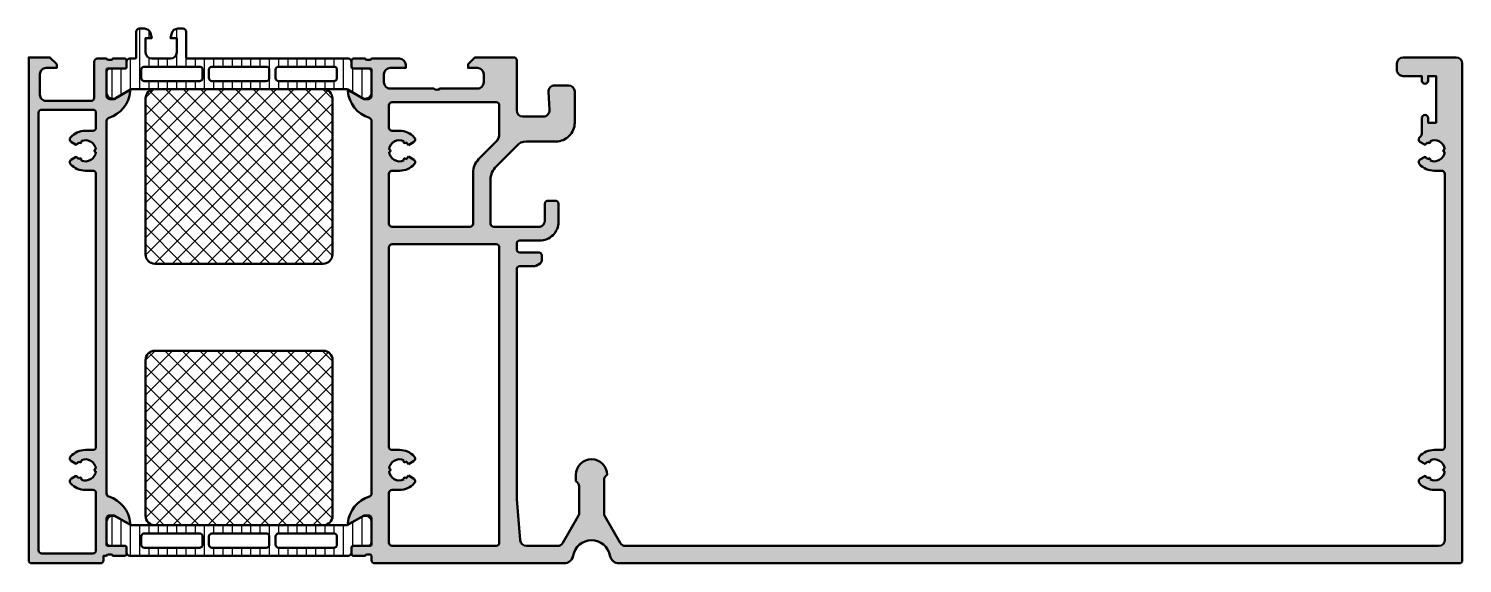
# Model space of a CAD drawing. Extents: x 0 to 230, y -81 to 5.
import ezdxf

# ---------------------------------------------------------------- set-up
doc = ezdxf.new("R2010")
doc.units = 0
for name, color, linetype, lineweight in [('0S-Alu contour', 7, 'Continuous', 50), ('0S-Alu hatch', 252, 'Continuous', 25), ('0S-Plastic contour', 254, 'Continuous', 50), ('0S-Plastic hatch', 253, 'Continuous', 25), ('0S-PT contour', 91, 'Continuous', 50), ('0S-PT hatch', 103, 'Continuous', 25)]:
    doc.layers.add(name, color=color, linetype=linetype, lineweight=lineweight)
pattern_1 = [(135, (0, 0), (-1.403165018917055, -1.403165018917055), []), (225, (0, 0), (1.403165018917055, -1.403165018917055), [])]
pattern_2 = [(90, (0, 0), (-1.4859, 0), [])]

# ---------------------------------------------------------------- blocks, each defined once
blk = doc.blocks.new('485110__A21535F8_4A65_4D6C_B620_8EFA760AF3FD_')
at = {"layer": '0S-Alu hatch'}
h = blk.add_hatch(color=256, dxfattribs=at)
edge = h.paths.add_edge_path()
edge.add_line((79.81986841535664, -13.49999999999995), (84.59999999999955, -13.49999999999997))
edge.add_arc((84.5999999999996, -10.50000000000002), 2.999999999999943, 269.9999999999994, 360)
edge.add_line((87.59999999999957, -10.50000000000002), (87.59999999999953, -5.499999999999968))
edge.add_arc((86.59999999999953, -5.499999999999968), 1, 0, 89.99999999999837)
edge.add_line((86.59999999999957, -4.499999999999968), (84.39174122886531, -4.499999999999968))
edge.add_arc((84.39174122886538, -5.500000000000068), 1.000000000000099, 90.00000000000325, 182.999999999993)
edge.add_line((83.3931116941107, -5.552335956242896), (83.54484940947319, -8.447664043757012))
edge.add_ellipse((82.54621987471862, -8.499999999999954), major_axis=(-0.9999999999999823, 0), ratio=1, start_angle=89.9999999999992, end_angle=182.9999999999999, ccw=False)
edge.add_line((82.54621987471862, -9.499999999999925), (79.29999999999956, -9.499999999999968))
edge.add_ellipse((79.29999999999957, -8.499999999999968), major_axis=(-1, 0), ratio=1, start_angle=0, end_angle=89.9999999999992, ccw=False)
edge.add_line((78.29999999999957, -8.499999999999968), (78.29999999999956, -0.499999999999969))
edge.add_arc((77.79999999999954, -0.4999999999999546), 0.5000000000000142, 0, 89.99999999999837)
edge.add_line((77.79999999999956, 5.97e-14), (71.59999999999957, 3.13e-14))
edge.add_line((71.59999999999957, 3.13e-14), (70.49999999999956, -1.099999999999977))
edge.add_line((70.49999999999956, -1.099999999999977), (70.49999999999956, -1.699999999999971))
edge.add_line((70.49999999999956, -1.699999999999971), (71.99999999999957, -1.699999999999971))
edge.add_ellipse((71.99999999999955, -2.699999999999971), major_axis=(-1, 0), ratio=1, start_angle=180, end_angle=269.9999999999984, ccw=False)
edge.add_line((72.99999999999955, -2.699999999999971), (72.99999999999956, -3.999999999999954))
edge.add_ellipse((71.99999999999963, -4.000000000000054), major_axis=(-0.999999999999929, 0), ratio=1, start_angle=89.9999999999967, end_angle=180, ccw=False)
edge.add_line((71.99999999999957, -4.999999999999983), (65.99999999999956, -4.999999999999968))
edge.add_ellipse((65.49999999999962, -4.47499999999975), major_axis=(-0.7250000000001194, 0), ratio=1, start_angle=46.397181027306885, end_angle=133.6028189726885, ccw=False)
edge.add_line((64.99999999999963, -4.999999999999926), (57.99999999999956, -4.999999999999968))
edge.add_ellipse((57.9999999999995, -3.999999999999983), major_axis=(-0.9999999999999857, 0), ratio=1, start_angle=0, end_angle=90.00000000000358, ccw=False)
edge.add_line((56.99999999999951, -3.999999999999983), (56.99999999999956, -2.699999999999957))
edge.add_ellipse((57.99999999999962, -2.700000000000085), major_axis=(-1.000000000000063, 0), ratio=1, start_angle=270.0000000000041, end_angle=360, ccw=False)
edge.add_line((57.99999999999955, -1.700000000000028), (60.49999999999956, -1.699999999999971))
edge.add_line((60.49999999999956, -1.699999999999971), (60.49999999999956, -1.199999999999943))
edge.add_arc((59.49999999999948, -1.199999999999999), 1.000000000000078, 0, 89.99999999999552)
edge.add_line((59.49999999999956, -0.1999999999999147), (54.99999999999957, -0.1999999999999574))
edge.add_ellipse((54.71715728752494, -0.0999999999999205), major_axis=(-0.3000000000000252, 0), ratio=1, start_angle=90.00000000000267, end_angle=160.5287793655036, ccw=False)
edge.add_line((54.71715728752496, -0.399999999999946), (54.28284271247419, -0.399999999999946))
edge.add_ellipse((54.28284271247411, -0.1000000000000057), major_axis=(-0.2999999999999403, 0), ratio=1, start_angle=19.47122063448768, end_angle=90.000000000015, ccw=False)
edge.add_line((53.99999999999955, -0.1999999999999716), (52.09999999999961, -0.1999999999999574))
edge.add_arc((52.0999999999997, -0.5000000000001109), 0.3000000000001535, 90.00000000001765, 180)
edge.add_line((51.79999999999955, -0.5000000000001251), (51.79999999999957, -1.489999999999906))
edge.add_arc((52.09999999999959, -1.48999999999992), 0.3000000000000185, 180, 270.0000000000041)
edge.add_line((52.09999999999961, -1.789999999999946), (54.79999999999957, -1.78999999999996))
edge.add_ellipse((54.79999999999955, -1.989999999999992), major_axis=(-0.2000000000000313, 0), ratio=1, start_angle=180, end_angle=269.99999999999386, ccw=False)
edge.add_line((54.99999999999958, -1.989999999999992), (54.99999999999957, -6.199999999999957))
edge.add_ellipse((54.4999999999996, -6.200000000000028), major_axis=(-0.4999999999999716, 0), ratio=1, start_angle=89.9999999999967, end_angle=180, ccw=False)
edge.add_line((54.49999999999957, -6.7), (53.79999999999957, -6.699999999999957))
edge.add_line((53.79999999999957, -6.699999999999957), (51.40717967697202, -5.318504542377593))
edge.add_arc((51.33811978464787, -5.438119784648347), 0.1381197846483738, 60.00000000002199, 185.6225775507506)
edge.add_arc((56.17660886184729, -4.961776758826201), 4.999999999999902, 185.622577550793, 252.2515836439307)
edge.add_ellipse((54.49999999999958, -10.19999999999996), major_axis=(-0.4999999999999883, 0), ratio=1, start_angle=180, end_angle=252.2515836439312, ccw=False)
edge.add_line((54.99999999999957, -10.19999999999996), (54.99999999999956, -69.99999999999999))
edge.add_ellipse((54.49999999999953, -69.99999999999994), major_axis=(-0.5000000000000285, 0), ratio=1, start_angle=107.74841635607191, end_angle=180, ccw=False)
edge.add_arc((56.17660886184735, -75.23822324117377), 5.000000000000001, 107.74841635607, 174.3774224492065)
edge.add_arc((51.33811978464785, -74.76188021535168), 0.1381197846482952, 174.3774224492052, 300.0000000000038)
edge.add_line((51.40717967697201, -74.88149545762234), (53.79999999999956, -73.49999999999999))
edge.add_line((53.79999999999956, -73.49999999999999), (54.49999999999956, -73.49999999999999))
edge.add_ellipse((54.49999999999959, -73.99999999999997), major_axis=(-0.4999999999999894, 0), ratio=1, start_angle=180, end_angle=270.00000000000324, ccw=False)
edge.add_line((54.99999999999957, -73.99999999999997), (54.99999999999956, -78.20999999999997))
edge.add_ellipse((54.79999999999955, -78.20999999999997), major_axis=(-0.2000000000000099, 0), ratio=1, start_angle=90.00000000000199, end_angle=180, ccw=False)
edge.add_line((54.79999999999956, -78.40999999999997), (52.09999999999959, -78.40999999999998))
edge.add_arc((52.09999999999959, -78.71000000000002), 0.3000000000000393, 90, 180)
edge.add_line((51.79999999999956, -78.71000000000002), (51.79999999999956, -79.69999999999993))
edge.add_arc((52.09999999999961, -79.69999999999993), 0.300000000000054, 180, 269.9999999999973)
edge.add_line((52.09999999999959, -79.99999999999999), (53.99999999999955, -79.99999999999997))
edge.add_ellipse((54.28284271247418, -80.1), major_axis=(-0.300000000000011, 0), ratio=1, start_angle=270.00000000000136, end_angle=340.5287793655056, ccw=False)
edge.add_line((54.28284271247417, -79.79999999999998), (54.71715728752494, -79.79999999999995))
edge.add_ellipse((54.71715728752496, -80.09999999999997), major_axis=(-0.2999999999999916, 0), ratio=1, start_angle=199.4712206344902, end_angle=270.00000000000273, ccw=False)
edge.add_line((54.99999999999957, -79.99999999999997), (54.99999999999964, -80.70000000000007))
edge.add_arc((55.49999999999963, -80.70000000000003), 0.4999999999999858, 180, 270.0000000000025)
edge.add_line((55.49999999999965, -81.20000000000002), (85.87168203490262, -81.20000000000002))
edge.add_arc((85.87168203490266, -79.70000000000005), 1.499999999999961, 269.9999999999989, 349.7596516788146)
edge.add_ellipse((90.29999999999954, -80.49999999999997), major_axis=(-2.999999999999999, 0), ratio=1, start_angle=190.2403483211857, end_angle=349.75965167881463, ccw=False)
edge.add_arc((94.72831796509647, -79.7), 1.500000000000011, 190.2403483211861, 269.9999999999989)
edge.add_line((94.72831796509644, -81.20000000000002), (229.4999999999996, -81.20000000000002))
edge.add_arc((229.4999999999997, -80.70000000000014), 0.4999999999998766, 269.9999999999902, 360)
edge.add_line((229.9999999999996, -80.70000000000014), (229.9999999999996, -1))
edge.add_arc((228.9999999999996, -1.000000000000011), 1.000000000000056, 0, 89.99999999999349)
edge.add_line((228.9999999999996, 4.55e-14), (220.4999999999996, 2.8e-15))
edge.add_arc((220.4999999999996, -1.000000000000068), 1.000000000000071, 90, 180)
edge.add_line((219.4999999999996, -1.000000000000068), (219.4999999999997, -1.999999999999997))
edge.add_arc((220.4999999999993, -2.00000000000021), 0.9999999999996873, 180, 270.0000000000179)
edge.add_line((220.4999999999996, -2.999999999999897), (223.4999999999996, -2.999999999999997))
edge.add_line((223.4999999999996, -2.999999999999997), (223.4999999999996, -3.749999999999997))
edge.add_arc((223.9999999999996, -3.749999999999997), 0.5000000000000285, 180, 360)
edge.add_line((224.4999999999996, -3.749999999999997), (224.4999999999996, -2.999999999999997))
edge.add_line((224.4999999999996, -2.999999999999997), (225.7999999999996, -2.999999999999997))
edge.add_line((225.7999999999996, -2.999999999999997), (225.7999999999996, -10.49999999999999))
edge.add_line((225.7999999999996, -10.49999999999999), (224.4999999999996, -10.49999999999999))
edge.add_line((224.4999999999996, -10.49999999999999), (224.4999999999996, -9.749999999999996))
edge.add_arc((223.9999999999996, -9.749999999999925), 0.5000000000000285, 0, 180)
edge.add_line((223.4999999999996, -9.749999999999854), (223.4999999999996, -12.2723636606028))
edge.add_ellipse((223.0000000000001, -12.2723636606032), major_axis=(-0.49999999999946, 0), ratio=1, start_angle=132.5066423026877, end_angle=180, ccw=False)
edge.add_arc((225.5000002579553, -15.00000025999923), 3.200000365965442, 132.5066425621401, 137.7945532507079)
edge.add_arc((223.4999999999993, -13.18616428527815), 0.5000000005085666, 137.7945535962594, 240.0000000000372)
edge.add_line((223.2499999997453, -13.61917698761097), (223.9067674643584, -13.99836185951303))
edge.add_arc((224.0067674643584, -13.82515677875618), 0.1999999999999717, 239.9999999999972, 321.8050930654839)
edge.add_ellipse((225.4999999999993, -14.99999999999948), major_axis=(-1.69999999999943, 0), ratio=1, start_angle=306.6284815277313, end_angle=321.80509306548026, ccw=False)
edge.add_arc((224.6749999999995, -13.57105808375572), 0.199999999999966, 198.8614699942242, 401.1385300057701)
edge.add_ellipse((225.4999999999996, -14.99999999999997), major_axis=(-1.699999999999994, 0), ratio=1, start_angle=186.6284815277258, end_angle=293.37151847227824, ccw=False)
edge.add_arc((227.1499999999996, -14.99999999999997), 0.1999999999999711, 78.86146999422108, 281.1385300057701)
edge.add_ellipse((225.4999999999996, -14.99999999999995), major_axis=(-1.699999999999976, 0), ratio=1, start_angle=66.62848152772631, end_angle=173.3715184722732, ccw=False)
edge.add_arc((224.6749999999997, -16.42894191624428), 0.1999999999998975, 318.8614699942168, 521.1385300057859)
edge.add_ellipse((225.5000000000008, -14.99999999999907), major_axis=(-1.700000000001482, 0), ratio=1, start_angle=38.1949069345265, end_angle=53.37151847226443, ccw=False)
edge.add_arc((224.0067674643584, -16.174843221244), 0.2000000000001603, 38.19490693455222, 119.9999999999925)
edge.add_line((223.9067674643583, -16.00163814048697), (223.2499999999996, -16.38082301282953))
edge.add_arc((223.4999999999998, -16.81383571472187), 0.5000000000002305, 120.0000000000186, 222.2054464036961)
edge.add_arc((225.4999999999994, -15.00000000000028), 3.199999999999721, 222.2054464037309, 270.0000000000031)
edge.add_line((225.4999999999995, -18.2), (226.6999999999996, -18.2))
edge.add_ellipse((226.6999999999996, -18.69999999999993), major_axis=(-0.499999999999929, 0), ratio=1, start_angle=180, end_angle=270.00000000000324, ccw=False)
edge.add_line((227.1999999999995, -18.69999999999993), (227.1999999999996, -62.50000000000003))
edge.add_ellipse((226.6999999999995, -62.49999999999983), major_axis=(-0.5000000000000853, 0), ratio=1, start_angle=90.00000000000978, end_angle=180, ccw=False)
edge.add_line((226.6999999999996, -62.99999999999991), (225.4999999999995, -63.00000000000004))
edge.add_arc((225.4999999999997, -66.20000000000053), 3.200000000000494, 90.00000000000205, 137.7945535962625)
edge.add_arc((223.4999999999995, -64.38616428527827), 0.499999999999984, 137.7945535962726, 240.0000000000059)
edge.add_line((223.2499999999996, -64.8191769871705), (223.9067674643583, -65.19836185951306))
edge.add_arc((224.0067674643583, -65.02515677875621), 0.1999999999999767, 239.9999999999881, 321.8050930654775)
edge.add_ellipse((225.4999999999945, -66.1999999999944), major_axis=(-1.699999999992594, 0), ratio=1, start_angle=306.6284815277046, end_angle=321.80509306551875, ccw=False)
edge.add_arc((224.6749999999995, -64.77105808375568), 0.1999999999999837, 198.8614699942177, 401.1385300057533)
edge.add_ellipse((225.4999999999995, -66.20000000000006), major_axis=(-1.700000000000021, 0), ratio=1, start_angle=186.628481527728, end_angle=293.3715184722715, ccw=False)
edge.add_arc((227.1499999999996, -66.2), 0.1999999999999738, 78.86146999424584, 281.1385300057622)
edge.add_ellipse((225.4999999999995, -66.20000000000005), major_axis=(-1.699999999999994, 0), ratio=1, start_angle=66.6284815277267, end_angle=173.3715184722753, ccw=False)
edge.add_arc((224.6749999999995, -67.62894191624436), 0.2000000000000123, 318.861469994229, 521.1385300057668)
edge.add_ellipse((225.5000000000065, -66.19999999999338), major_axis=(-1.700000000009481, 0), ratio=1, start_angle=38.19490693455822, end_angle=53.3715184722177, ccw=False)
edge.add_arc((224.0067674643584, -67.37484322124378), 0.2000000000000127, 38.19490693451246, 120.0000000000421)
edge.add_line((223.9067674643583, -67.20163814048695), (223.2499999999996, -67.58082301282954))
edge.add_arc((223.4999999999997, -68.01383571472185), 0.5000000000001364, 120.0000000000061, 222.2054464037082)
edge.add_arc((225.4999999999995, -66.2000000000001), 3.199999999999954, 222.2054464037312, 270)
edge.add_line((225.4999999999995, -69.40000000000006), (226.6999999999996, -69.40000000000003))
edge.add_ellipse((226.6999999999996, -69.89999999999996), major_axis=(-0.499999999999913, 0), ratio=1, start_angle=180, end_angle=270.0000000000065, ccw=False)
edge.add_line((227.1999999999996, -69.89999999999996), (227.1999999999996, -77.4))
edge.add_ellipse((226.1999999999996, -77.39999999999996), major_axis=(-1.000000000000056, 0), ratio=1, start_angle=90.00000000000318, end_angle=180, ccw=False)
edge.add_line((226.1999999999996, -78.40000000000002), (95.76410161513729, -78.39999999999998))
edge.add_ellipse((95.7641016151373, -77.39999999999998), major_axis=(-1.000000000000006, 0), ratio=1, start_angle=29.999999999998977, end_angle=89.9999999999992, ccw=False)
edge.add_line((94.89807621135286, -77.89999999999996), (92.43397459621508, -73.63205080756885))
edge.add_ellipse((93.30000000000064, -73.13205080756866), major_axis=(-1.000000000001064, 0), ratio=1, start_angle=0, end_angle=29.999999999977206, ccw=False)
edge.add_line((92.29999999999957, -73.13205080756866), (92.29999999999954, -67.86602540378442))
edge.add_ellipse((93.2999999999993, -67.86602540378423), major_axis=(-0.9999999999997584, 0), ratio=1, start_angle=299.99999999999403, end_angle=360, ccw=False)
edge.add_arc((90.29999999999954, -66.99999999999997), 2.499999999999971, 0, 180)
edge.add_line((87.79999999999956, -66.99999999999999), (87.79999999999954, -67.99999999999999))
edge.add_ellipse((87.2999999999998, -68.86602540378433), major_axis=(-0.9999999999997987, 0), ratio=1, start_angle=180, end_angle=240.00000000001012, ccw=False)
edge.add_line((88.2999999999996, -68.86602540378433), (88.29999999999953, -73.13205080756885))
edge.add_ellipse((87.29999999999939, -73.1320508075688), major_axis=(-1.000000000000156, 0), ratio=1, start_angle=150.0000000000024, end_angle=180, ccw=False)
edge.add_line((88.16602540378398, -73.63205080756885), (85.70192378864623, -77.89999999999998))
edge.add_ellipse((84.8358983848618, -77.39999999999998), major_axis=(-1.000000000000008, 0), ratio=1, start_angle=90, end_angle=150.0000000000004, ccw=False)
edge.add_line((84.8358983848618, -78.39999999999998), (79.87249615046137, -78.39999999999998))
edge.add_ellipse((79.87249615046136, -77.39999999999998), major_axis=(-0.9999999999999893, 0), ratio=1, start_angle=4.999999999999773, end_angle=90.00000000000159, ccw=False)
edge.add_line((78.87630145236962, -77.48715574274763), (78.29999999999954, -70.89999999999998))
edge.add_line((78.29999999999954, -70.89999999999998), (78.29999999999954, -33.99999999999997))
edge.add_ellipse((78.79999999999959, -34.00000000000003), major_axis=(-0.5000000000000427, 0), ratio=1, start_angle=270.0000000000049, end_angle=360, ccw=False)
edge.add_line((78.79999999999954, -33.49999999999999), (81.166025403784, -33.49999999999996))
edge.add_arc((81.16602540377137, -32.99999999994581), 0.5000000000541434, 270.0000000014461, 299.9999999981477)
edge.add_line((81.41602540378445, -33.43301270189301), (82.04999999999953, -33.06698729810775))
edge.add_arc((81.79999999999944, -32.63397459621543), 0.5000000000001338, 300.0000000000043, 360)
edge.add_line((82.29999999999959, -32.63397459621543), (82.29999999999954, -31.79999999999997))
edge.add_arc((81.79999999999956, -31.79999999999994), 0.4999999999999858, 0, 90.0000000000016)
edge.add_line((81.79999999999956, -31.29999999999996), (78.79999999999954, -31.29999999999996))
edge.add_ellipse((78.79999999999949, -30.79999999999999), major_axis=(-0.4999999999999716, 0), ratio=1, start_angle=0, end_angle=90.00000000000648, ccw=False)
edge.add_line((78.29999999999951, -30.79999999999999), (78.29999999999954, -29.89999999999998))
edge.add_ellipse((78.79999999999951, -29.89999999999999), major_axis=(-0.4999999999999858, 0), ratio=1, start_angle=269.9999999999984, end_angle=360, ccw=False)
edge.add_line((78.79999999999954, -29.4), (81.99999999999955, -29.39999999999998))
edge.add_arc((81.99999999999956, -26.39999999999999), 2.999999999999992, 269.9999999999997, 360)
edge.add_line((84.99999999999955, -26.39999999999999), (84.99999999999955, -23.49999999999997))
edge.add_arc((84.4999999999996, -23.49999999999992), 0.4999999999999574, 0, 90.00000000000651)
edge.add_line((84.49999999999955, -22.99999999999997), (83.29999999999956, -22.99999999999997))
edge.add_arc((83.29999999999951, -23.49999999999991), 0.4999999999999432, 89.99999999999511, 180)
edge.add_line((82.79999999999956, -23.49999999999991), (82.79999999999956, -26.19999999999999))
edge.add_ellipse((81.7999999999996, -26.20000000000005), major_axis=(-0.9999999999999573, 0), ratio=1, start_angle=89.9999999999975, end_angle=180, ccw=False)
edge.add_line((81.79999999999956, -27.20000000000001), (74.59999999999954, -27.19999999999997))
edge.add_ellipse((74.59999999999953, -26.69999999999999), major_axis=(-0.4999999999999858, 0), ratio=1, start_angle=0, end_angle=90.00000000000159, ccw=False)
edge.add_line((74.09999999999953, -26.69999999999999), (74.09999999999955, -19.64264068711926))
edge.add_ellipse((77.09999999999977, -19.64264068711938), major_axis=(-3.000000000000213, 0), ratio=1, start_angle=315.00000000000136, end_angle=360, ccw=False)
edge.add_line((74.97867965643992, -17.52132034355963), (78.29999999999956, -14.19999999999997))
edge.add_ellipse((79.81986841535664, -15.49999999999998), major_axis=(-2.000000000000018, 0), ratio=1, start_angle=270, end_angle=319.4583981264955, ccw=False)
edge = h.paths.add_edge_path()
edge.add_line((59.49999999999956, -63), (58.29999999999954, -63))
edge.add_ellipse((58.29999999999959, -62.49999999999998), major_axis=(-0.5000000000000178, 0), ratio=1, start_angle=0, end_angle=89.99999999999511, ccw=False)
edge.add_line((57.79999999999957, -62.49999999999998), (57.79999999999957, -30.5))
edge.add_ellipse((58.29999999999959, -30.5), major_axis=(-0.5000000000000214, 0), ratio=1, start_angle=270.00000000000244, end_angle=360, ccw=False)
edge.add_line((58.29999999999957, -29.99999999999998), (74.99999999999957, -29.99999999999998))
edge.add_ellipse((74.99999999999959, -30.49999999999997), major_axis=(-0.4999999999999858, 0), ratio=1, start_angle=180, end_angle=270.00000000000165, ccw=False)
edge.add_line((75.49999999999957, -30.49999999999997), (75.49999999999955, -77.89999999999996))
edge.add_ellipse((74.99999999999956, -77.9), major_axis=(-0.4999999999999858, 0), ratio=1, start_angle=89.9999999999983, end_angle=180, ccw=False)
edge.add_line((74.99999999999955, -78.39999999999999), (58.29999999999952, -78.39999999999996))
edge.add_ellipse((58.29999999999952, -77.89999999999998), major_axis=(-0.4999999999999925, 0), ratio=1, start_angle=0, end_angle=90.00000000000159, ccw=False)
edge.add_line((57.79999999999952, -77.89999999999998), (57.79999999999954, -69.9))
edge.add_ellipse((58.29999999999954, -69.9), major_axis=(-0.5000000000000071, 0), ratio=1, start_angle=270.0000000000008, end_angle=360, ccw=False)
edge.add_line((58.29999999999953, -69.40000000000002), (59.49999999999955, -69.4))
edge.add_arc((59.49999999999956, -66.20000000000003), 3.199999999999977, 269.9999999999999, 317.794553596268)
edge.add_arc((61.49999999999957, -68.01383571472172), 0.4999999999999945, 317.7945535962672, 420.0000000000039)
edge.add_line((61.74999999999954, -67.58082301282948), (60.93555093834225, -67.11060062784043))
edge.add_ellipse((59.4999999999997, -66.20000000000016), major_axis=(-1.699999999999771, 0), ratio=1, start_angle=126.6284815277262, end_angle=147.6121709467197, ccw=False)
edge.add_arc((60.32499999999955, -67.62894191624432), 0.2000000000000021, 18.86146999422866, 221.138530005778)
edge.add_ellipse((59.49999999999956, -66.19999999999999), major_axis=(-1.700000000000013, 0), ratio=1, start_angle=6.628481527726592, end_angle=113.37151847227281, ccw=False)
edge.add_arc((57.84999999999955, -66.19999999999999), 0.2000000000000004, 258.8614699942267, 461.1385300057686)
edge.add_ellipse((59.49999999999955, -66.19999999999997), major_axis=(-1.699999999999989, 0), ratio=1, start_angle=246.6284815277256, end_angle=353.37151847227324, ccw=False)
edge.add_arc((60.32499999999958, -64.77105808375568), 0.1999999999999965, 138.8614699942308, 341.1385300057662)
edge.add_ellipse((59.49999999999911, -66.2000000000003), major_axis=(-1.700000000000507, 0), ratio=1, start_angle=212.3878290532828, end_angle=233.3715184722663, ccw=False)
edge.add_line((60.93555093834223, -65.28939937215958), (61.74999999999953, -64.81917698717045))
edge.add_arc((61.49999999999955, -64.38616428527826), 0.4999999999999783, 300, 402.2054464037305)
edge.add_arc((59.49999999999949, -66.20000000000007), 3.200000000000081, 42.2054464037331, 89.99999999999883)
edge = h.paths.add_edge_path()
edge.add_ellipse((58.29999999999956, -18.69999999999995), major_axis=(-0.4999999999999858, 0), ratio=1, start_angle=269.9999999999992, end_angle=360, ccw=False)
edge.add_line((58.29999999999957, -18.19999999999997), (59.49999999999956, -18.20000000000002))
edge.add_arc((59.49999999999961, -15.00000000000017), 3.199999999999853, 269.9999999999991, 317.7945535962693)
edge.add_arc((61.49999999999956, -16.81383571472171), 0.4999999999999899, 317.7945535962683, 420.000000000003)
edge.add_line((61.74999999999954, -16.38082301282949), (60.93555093834225, -15.91060062784039))
edge.add_ellipse((59.50000000000135, -15.00000000000176), major_axis=(-1.699999999997523, 0), ratio=1, start_angle=126.628481527713, end_angle=147.6121709467369, ccw=False)
edge.add_arc((60.32499999999955, -16.42894191624432), 0.1999999999999724, 18.86146999423645, 221.1385300057658)
edge.add_ellipse((59.49999999999959, -14.99999999999995), major_axis=(-1.699999999999998, 0), ratio=1, start_angle=6.628481527726592, end_angle=113.3715184722721, ccw=False)
edge.add_arc((57.84999999999953, -14.99999999999995), 0.199999999999988, 258.8614699942366, 461.1385300057613)
edge.add_ellipse((59.49999999999958, -15.00000000000007), major_axis=(-1.700000000000018, 0), ratio=1, start_angle=246.6284815277256, end_angle=353.37151847226954, ccw=False)
edge.add_arc((60.32499999999963, -13.5710580837557), 0.199999999999995, 138.8614699942206, 341.1385300057822)
edge.add_ellipse((59.50000000000085, -14.9999999999989), major_axis=(-1.699999999998407, 0), ratio=1, start_angle=212.3878290532757, end_angle=233.37151847228438, ccw=False)
edge.add_line((60.93555093834228, -14.0893993721595), (61.74999999999956, -13.61917698717046))
edge.add_arc((61.49999999999953, -13.18616428527822), 0.5000000000000312, 300.0000000000018, 402.2054464037306)
edge.add_arc((59.49999999999956, -14.99999999999995), 3.200000000000002, 42.20544640373274, 89.99999999999987)
edge.add_line((59.49999999999956, -11.79999999999995), (58.29999999999958, -11.79999999999995))
edge.add_ellipse((58.29999999999964, -11.29999999999991), major_axis=(-0.5000000000000427, 0), ratio=1, start_angle=0, end_angle=89.99999999999272, ccw=False)
edge.add_line((57.79999999999958, -11.29999999999993), (57.79999999999958, -7.699999999999886))
edge.add_ellipse((58.29999999999952, -7.699999999999886), major_axis=(-0.4999999999999432, 0), ratio=1, start_angle=269.9999999999935, end_angle=360, ccw=False)
edge.add_line((58.29999999999958, -7.199999999999957), (74.99999999999959, -7.199999999999957))
edge.add_ellipse((74.99999999999953, -7.7), major_axis=(-0.5000000000000427, 0), ratio=1, start_angle=180, end_angle=269.9999999999935, ccw=False)
edge.add_line((75.49999999999957, -7.699999999999943), (75.49999999999957, -12.21177490060902))
edge.add_ellipse((73.49999999999943, -12.21177490060902), major_axis=(-2.000000000000142, 0), ratio=1, start_angle=135.0000000000018, end_angle=180, ccw=False)
edge.add_line((74.91421356237268, -13.62598846298219), (72.1786796564399, -16.36152236891495))
edge.add_arc((74.29999999999967, -18.48284271247466), 3.000000000000127, 135.0000000000009, 180)
edge.add_line((71.29999999999954, -18.4828427124746), (71.29999999999954, -26.69999999999991))
edge.add_ellipse((70.7999999999995, -26.69999999999991), major_axis=(-0.5000000000000427, 0), ratio=1, start_angle=90.00000000000489, end_angle=180, ccw=False)
edge.add_line((70.79999999999954, -27.19999999999997), (58.29999999999957, -27.19999999999997))
edge.add_ellipse((58.29999999999955, -26.69999999999998), major_axis=(-0.4999999999999858, 0), ratio=1, start_angle=0, end_angle=90.00000000000239, ccw=False)
edge.add_line((57.79999999999957, -26.69999999999997), (57.79999999999958, -18.69999999999995))
at = {"layer": '0S-Alu contour', "color": 7}
for points in [[(77.79999999999956, 5.97e-14), (71.59999999999957, 3.13e-14), (70.49999999999956, -1.099999999999977), (70.49999999999956, -1.699999999999971), (71.99999999999957, -1.699999999999971)], [(228.9999999999996, 4.55e-14), (220.4999999999996, 2.8e-15)], [(51.79999999999955, -0.5000000000001251), (51.79999999999957, -1.489999999999906)], [(53.99999999999955, -0.1999999999999716), (52.09999999999961, -0.1999999999999574)], [(52.09999999999961, -1.789999999999946), (54.79999999999957, -1.78999999999996)], [(54.71715728752496, -0.399999999999946), (54.28284271247419, -0.399999999999946)], [(59.49999999999956, -0.1999999999999147), (54.99999999999957, -0.1999999999999574)], [(54.99999999999958, -1.989999999999992), (54.99999999999957, -6.199999999999957)], [(57.99999999999955, -1.700000000000028), (60.49999999999956, -1.699999999999971), (60.49999999999956, -1.199999999999943)], [(78.29999999999957, -8.499999999999968), (78.29999999999956, -0.499999999999969)], [(219.4999999999996, -1.000000000000068), (219.4999999999997, -1.999999999999997)], [(229.9999999999996, -80.70000000000014), (229.9999999999996, -1)], [(56.99999999999951, -3.999999999999983), (56.99999999999956, -2.699999999999957)], [(72.99999999999955, -2.699999999999971), (72.99999999999956, -3.999999999999954)], [(86.59999999999957, -4.499999999999968), (84.39174122886531, -4.499999999999968)], [(220.4999999999996, -2.999999999999897), (223.4999999999996, -2.999999999999997), (223.4999999999996, -3.749999999999997)], [(224.4999999999996, -3.749999999999997), (224.4999999999996, -2.999999999999997), (225.7999999999996, -2.999999999999997), (225.7999999999996, -10.49999999999999), (224.4999999999996, -10.49999999999999), (224.4999999999996, -9.749999999999996)], [(54.49999999999957, -6.7), (53.79999999999957, -6.699999999999957), (51.40717967697202, -5.318504542377593)], [(64.99999999999963, -4.999999999999926), (57.99999999999956, -4.999999999999968)], [(71.99999999999957, -4.999999999999983), (65.99999999999956, -4.999999999999968)], [(83.3931116941107, -5.552335956242896), (83.54484940947319, -8.447664043757012)], [(87.59999999999957, -10.50000000000002), (87.59999999999953, -5.499999999999968)], [(57.79999999999958, -11.29999999999993), (57.79999999999958, -7.699999999999886)], [(58.29999999999958, -7.199999999999957), (74.99999999999959, -7.199999999999957)], [(75.49999999999957, -7.699999999999943), (75.49999999999957, -12.21177490060902)], [(54.99999999999957, -10.19999999999996), (54.99999999999956, -69.99999999999999)], [(82.54621987471862, -9.499999999999925), (79.29999999999956, -9.499999999999968)], [(223.4999999999996, -9.749999999999854), (223.4999999999996, -12.2723636606028)], [(59.49999999999956, -11.79999999999995), (58.29999999999958, -11.79999999999995)], [(60.93555093834228, -14.0893993721595), (61.74999999999956, -13.61917698717046)], [(74.91421356237268, -13.62598846298219), (72.1786796564399, -16.36152236891495)], [(79.81986841535664, -13.49999999999995), (84.59999999999955, -13.49999999999997)], [(223.2499999997453, -13.61917698761097), (223.9067674643584, -13.99836185951303)], [(61.74999999999954, -16.38082301282949), (60.93555093834225, -15.91060062784039)], [(74.97867965643992, -17.52132034355963), (78.29999999999956, -14.19999999999997)], [(223.9067674643583, -16.00163814048697), (223.2499999999996, -16.38082301282953)], [(58.29999999999957, -18.19999999999997), (59.49999999999956, -18.20000000000002)], [(225.4999999999995, -18.2), (226.6999999999996, -18.2)], [(57.79999999999957, -26.69999999999997), (57.79999999999958, -18.69999999999995)], [(71.29999999999954, -18.4828427124746), (71.29999999999954, -26.69999999999991)], [(74.09999999999953, -26.69999999999999), (74.09999999999955, -19.64264068711926)], [(227.1999999999995, -18.69999999999993), (227.1999999999996, -62.50000000000003)], [(84.49999999999955, -22.99999999999997), (83.29999999999956, -22.99999999999997)], [(82.79999999999956, -23.49999999999991), (82.79999999999956, -26.19999999999999)], [(84.99999999999955, -26.39999999999999), (84.99999999999955, -23.49999999999997)], [(70.79999999999954, -27.19999999999997), (58.29999999999957, -27.19999999999997)], [(81.79999999999956, -27.20000000000001), (74.59999999999954, -27.19999999999997)], [(78.29999999999951, -30.79999999999999), (78.29999999999954, -29.89999999999998)], [(78.79999999999954, -29.4), (81.99999999999955, -29.39999999999998)], [(57.79999999999957, -62.49999999999998), (57.79999999999957, -30.5)], [(58.29999999999957, -29.99999999999998), (74.99999999999957, -29.99999999999998)], [(75.49999999999957, -30.49999999999997), (75.49999999999955, -77.89999999999996)], [(81.79999999999956, -31.29999999999996), (78.79999999999954, -31.29999999999996)], [(82.29999999999959, -32.63397459621543), (82.29999999999954, -31.79999999999997)], [(78.87630145236962, -77.48715574274763), (78.29999999999954, -70.89999999999998), (78.29999999999954, -33.99999999999997)], [(78.79999999999954, -33.49999999999999), (81.166025403784, -33.49999999999996)], [(81.41602540378445, -33.43301270189301), (82.04999999999953, -33.06698729810775)], [(59.49999999999956, -63), (58.29999999999954, -63)], [(226.6999999999996, -62.99999999999991), (225.4999999999995, -63.00000000000004)], [(60.93555093834223, -65.28939937215958), (61.74999999999953, -64.81917698717045)], [(223.2499999999996, -64.8191769871705), (223.9067674643583, -65.19836185951306)], [(61.74999999999954, -67.58082301282948), (60.93555093834225, -67.11060062784043)], [(87.79999999999956, -66.99999999999999), (87.79999999999954, -67.99999999999999)], [(88.2999999999996, -68.86602540378433), (88.29999999999953, -73.13205080756885)], [(92.29999999999957, -73.13205080756866), (92.29999999999954, -67.86602540378442)], [(223.9067674643583, -67.20163814048695), (223.2499999999996, -67.58082301282954)], [(57.79999999999952, -77.89999999999998), (57.79999999999954, -69.9)], [(58.29999999999953, -69.40000000000002), (59.49999999999955, -69.4)], [(225.4999999999995, -69.40000000000006), (226.6999999999996, -69.40000000000003)], [(227.1999999999996, -69.89999999999996), (227.1999999999996, -77.4)], [(51.40717967697201, -74.88149545762234), (53.79999999999956, -73.49999999999999), (54.49999999999956, -73.49999999999999)], [(54.99999999999957, -73.99999999999997), (54.99999999999956, -78.20999999999997)], [(88.16602540378398, -73.63205080756885), (85.70192378864623, -77.89999999999998)], [(94.89807621135286, -77.89999999999996), (92.43397459621508, -73.63205080756885)], [(51.79999999999956, -78.71000000000002), (51.79999999999956, -79.69999999999993)], [(54.79999999999956, -78.40999999999997), (52.09999999999959, -78.40999999999998)], [(52.09999999999959, -79.99999999999999), (53.99999999999955, -79.99999999999997)], [(54.28284271247417, -79.79999999999998), (54.71715728752494, -79.79999999999995)], [(54.99999999999957, -79.99999999999997), (54.99999999999964, -80.70000000000007)], [(74.99999999999955, -78.39999999999999), (58.29999999999952, -78.39999999999996)], [(84.8358983848618, -78.39999999999998), (79.87249615046137, -78.39999999999998)], [(226.1999999999996, -78.40000000000002), (95.76410161513729, -78.39999999999998)], [(55.49999999999965, -81.20000000000002), (85.87168203490262, -81.20000000000002)], [(94.72831796509644, -81.20000000000002), (229.4999999999996, -81.20000000000002)]]:
    blk.add_lwpolyline(points, dxfattribs=at)
for centre, radius, start, end in [((77.79999999999954, -0.4999999999999546), 0.5000000000000142, 0, 89.99999999999837), ((220.4999999999996, -1.000000000000068), 1.000000000000071, 90, 180), ((228.9999999999996, -1.000000000000011), 1.000000000000056, 0, 89.99999999999349), ((52.0999999999997, -0.5000000000001109), 0.3000000000001535, 90.00000000001765, 180), ((52.09999999999959, -1.48999999999992), 0.3000000000000185, 180, 270.0000000000041), ((59.49999999999948, -1.199999999999999), 1.000000000000078, 0, 89.99999999999552), ((220.4999999999993, -2.00000000000021), 0.9999999999996873, 180, 270.0000000000179), ((84.39174122886538, -5.500000000000068), 1.000000000000099, 90.00000000000325, 182.999999999993), ((86.59999999999953, -5.499999999999968), 1, 0, 89.99999999999837), ((223.9999999999996, -3.749999999999997), 0.5000000000000285, 180, 0), ((51.33811978464787, -5.438119784648347), 0.1381197846483738, 60.00000000002199, 185.6225775507506), ((56.17660886184729, -4.961776758826201), 4.999999999999902, 185.622577550793, 252.2515836439307), ((84.5999999999996, -10.50000000000002), 2.999999999999943, 269.9999999999994, 0), ((223.9999999999996, -9.749999999999925), 0.5000000000000285, 0, 180), ((59.49999999999956, -14.99999999999995), 3.200000000000002, 42.20544640373274, 89.99999999999987), ((60.32499999999963, -13.5710580837557), 0.199999999999995, 138.8614699942206, 341.1385300057822), ((61.49999999999953, -13.18616428527822), 0.5000000000000312, 300.0000000000018, 42.20544640373058), ((223.4999999999993, -13.18616428527815), 0.5000000005085666, 137.7945535962594, 240.0000000000372), ((225.5000002579553, -15.00000025999923), 3.200000365965442, 132.5066425621401, 137.7945532507079), ((224.6749999999995, -13.57105808375572), 0.199999999999966, 198.8614699942242, 41.13853000577018), ((57.84999999999953, -14.99999999999995), 0.199999999999988, 258.8614699942366, 101.1385300057614), ((224.0067674643584, -13.82515677875618), 0.1999999999999717, 239.9999999999972, 321.8050930654839), ((224.0067674643584, -16.174843221244), 0.2000000000001603, 38.19490693455222, 119.9999999999925), ((227.1499999999996, -14.99999999999997), 0.1999999999999711, 78.86146999422108, 281.1385300057701), ((59.49999999999961, -15.00000000000017), 3.199999999999853, 269.9999999999991, 317.7945535962693), ((60.32499999999955, -16.42894191624432), 0.1999999999999724, 18.86146999423645, 221.1385300057658), ((61.49999999999956, -16.81383571472171), 0.4999999999999899, 317.7945535962683, 60.00000000000309), ((74.29999999999967, -18.48284271247466), 3.000000000000127, 135.0000000000009, 180), ((223.4999999999998, -16.81383571472187), 0.5000000000002305, 120.0000000000186, 222.2054464036961), ((225.4999999999994, -15.00000000000028), 3.199999999999721, 222.2054464037309, 270.0000000000031), ((224.6749999999997, -16.42894191624428), 0.1999999999998975, 318.8614699942168, 161.1385300057859), ((83.29999999999951, -23.49999999999991), 0.4999999999999432, 89.99999999999511, 180), ((84.4999999999996, -23.49999999999992), 0.4999999999999574, 0, 90.00000000000651), ((81.99999999999956, -26.39999999999999), 2.999999999999992, 269.9999999999997, 0), ((81.79999999999956, -31.79999999999994), 0.4999999999999858, 0, 90.0000000000016), ((81.16602540377137, -32.99999999994581), 0.5000000000541434, 270.0000000014461, 299.9999999981477), ((81.79999999999944, -32.63397459621543), 0.5000000000001338, 300.0000000000043, 0), ((59.49999999999949, -66.20000000000007), 3.200000000000081, 42.2054464037331, 89.99999999999883), ((61.49999999999955, -64.38616428527826), 0.4999999999999783, 300, 42.20544640373048), ((223.4999999999995, -64.38616428527827), 0.499999999999984, 137.7945535962726, 240.0000000000059), ((225.4999999999997, -66.20000000000053), 3.200000000000494, 90.00000000000205, 137.7945535962625), ((57.84999999999955, -66.19999999999999), 0.2000000000000004, 258.8614699942267, 101.1385300057686), ((60.32499999999958, -64.77105808375568), 0.1999999999999965, 138.8614699942308, 341.1385300057662), ((90.29999999999954, -66.99999999999997), 2.499999999999971, 0, 180), ((224.0067674643583, -65.02515677875621), 0.1999999999999767, 239.9999999999881, 321.8050930654775), ((224.6749999999995, -64.77105808375568), 0.1999999999999837, 198.8614699942177, 41.13853000575334), ((227.1499999999996, -66.2), 0.1999999999999738, 78.86146999424584, 281.1385300057622), ((59.49999999999956, -66.20000000000003), 3.199999999999977, 269.9999999999999, 317.794553596268), ((60.32499999999955, -67.62894191624432), 0.2000000000000021, 18.86146999422866, 221.138530005778), ((61.49999999999957, -68.01383571472172), 0.4999999999999945, 317.7945535962672, 60.0000000000039), ((223.4999999999997, -68.01383571472185), 0.5000000000001364, 120.0000000000061, 222.2054464037082), ((225.4999999999995, -66.2000000000001), 3.199999999999954, 222.2054464037312, 270), ((224.0067674643584, -67.37484322124378), 0.2000000000000127, 38.19490693451246, 120.0000000000421), ((224.6749999999995, -67.62894191624436), 0.2000000000000123, 318.861469994229, 161.1385300057668), ((56.17660886184735, -75.23822324117377), 5.000000000000001, 107.74841635607, 174.3774224492065), ((51.33811978464785, -74.76188021535168), 0.1381197846482952, 174.3774224492052, 300.0000000000038), ((52.09999999999959, -78.71000000000002), 0.3000000000000393, 90, 180), ((52.09999999999961, -79.69999999999993), 0.300000000000054, 180, 269.9999999999973), ((85.87168203490266, -79.70000000000005), 1.499999999999961, 269.9999999999989, 349.7596516788146), ((94.72831796509647, -79.7), 1.500000000000011, 190.2403483211861, 269.9999999999989), ((55.49999999999963, -80.70000000000003), 0.4999999999999858, 180, 270.0000000000025), ((229.4999999999997, -80.70000000000014), 0.4999999999998766, 269.9999999999902, 0)]:
    blk.add_arc(centre, radius, start, end, dxfattribs=at)
at = {"layer": '0S-Alu contour', "color": 7, "extrusion": (0, 0, -1)}
for centre, radius, start, end in [((-54.28284271247411, -0.1000000000000057), 0.2999999999999403, 269.999999999985, 340.5287793655123), ((-54.71715728752494, -0.0999999999999205), 0.3000000000000252, 199.4712206344964, 269.9999999999973), ((-54.79999999999955, -1.989999999999992), 0.2000000000000313, 90.00000000000612, 180), ((-57.99999999999962, -2.700000000000085), 1.000000000000063, 0, 89.99999999999594), ((-71.99999999999955, -2.699999999999971), 1, 90.0000000000016, 180), ((-57.9999999999995, -3.999999999999983), 0.9999999999999857, 269.9999999999964, 0), ((-71.99999999999963, -4.000000000000054), 0.999999999999929, 180, 270.0000000000033), ((-54.4999999999996, -6.200000000000028), 0.4999999999999716, 180, 270.0000000000033), ((-65.49999999999962, -4.47499999999975), 0.7250000000001194, 226.3971810273116, 313.6028189726932), ((-58.29999999999952, -7.699999999999886), 0.4999999999999432, 0, 90.00000000000651), ((-74.99999999999953, -7.7), 0.5000000000000427, 90.00000000000651, 180), ((-79.29999999999957, -8.499999999999968), 1, 270.0000000000008, 0), ((-82.54621987471862, -8.499999999999954), 0.9999999999999823, 177.0000000000001, 270.0000000000008), ((-54.49999999999958, -10.19999999999996), 0.4999999999999883, 107.7484163560688, 180), ((-58.29999999999964, -11.29999999999991), 0.5000000000000427, 270.0000000000073, 0), ((-59.49999999999958, -15.00000000000007), 1.700000000000018, 6.628481527730435, 113.3715184722744), ((-59.50000000000085, -14.9999999999989), 1.699999999998407, 126.6284815277156, 147.6121709467243), ((-73.49999999999943, -12.21177490060902), 2.000000000000142, 180, 224.9999999999983), ((-79.81986841535664, -15.49999999999998), 2.000000000000018, 40.54160187350449, 90), ((-223.0000000000001, -12.2723636606032), 0.49999999999946, 180, 227.4933576973124), ((-225.4999999999993, -14.99999999999948), 1.69999999999943, 38.19490693451976, 53.37151847226868), ((-225.4999999999996, -14.99999999999997), 1.699999999999994, 66.62848152772173, 173.3715184722742), ((-59.49999999999959, -14.99999999999995), 1.699999999999998, 246.6284815277279, 353.3715184722734), ((-59.50000000000135, -15.00000000000176), 1.699999999997523, 212.3878290532632, 233.371518472287), ((-225.5000000000008, -14.99999999999907), 1.700000000001482, 306.6284815277356, 321.8050930654736), ((-225.4999999999996, -14.99999999999995), 1.699999999999976, 186.6284815277268, 293.3715184722738), ((-58.29999999999956, -18.69999999999995), 0.4999999999999858, 0, 90.00000000000081), ((-77.09999999999977, -19.64264068711938), 3.000000000000213, 0, 44.99999999999865), ((-226.6999999999996, -18.69999999999993), 0.499999999999929, 89.99999999999675, 180), ((-58.29999999999955, -26.69999999999998), 0.4999999999999858, 269.9999999999976, 0), ((-70.7999999999995, -26.69999999999991), 0.5000000000000427, 180, 269.9999999999951), ((-74.59999999999953, -26.69999999999999), 0.4999999999999858, 269.9999999999984, 0), ((-81.7999999999996, -26.20000000000005), 0.9999999999999573, 180, 270.0000000000025), ((-78.79999999999951, -29.89999999999999), 0.4999999999999858, 0, 90.0000000000016), ((-58.29999999999959, -30.5), 0.5000000000000214, 0, 89.99999999999756), ((-74.99999999999959, -30.49999999999997), 0.4999999999999858, 89.99999999999837, 180), ((-78.79999999999949, -30.79999999999999), 0.4999999999999716, 269.9999999999935, 0), ((-78.79999999999959, -34.00000000000003), 0.5000000000000427, 0, 89.99999999999511), ((-58.29999999999959, -62.49999999999998), 0.5000000000000178, 270.0000000000049, 0), ((-226.6999999999995, -62.49999999999983), 0.5000000000000853, 180, 269.9999999999902), ((-59.49999999999955, -66.19999999999997), 1.69999999999999, 6.628481527726743, 113.3715184722744), ((-59.49999999999956, -66.19999999999999), 1.700000000000013, 246.6284815277272, 353.3715184722734), ((-59.49999999999911, -66.2000000000003), 1.700000000000507, 126.6284815277337, 147.6121709467172), ((-225.4999999999945, -66.1999999999944), 1.699999999992594, 38.19490693448124, 53.37151847229542), ((-225.4999999999995, -66.20000000000006), 1.700000000000021, 66.62848152772852, 173.371518472272), ((-225.4999999999995, -66.20000000000005), 1.699999999999994, 186.6284815277248, 293.3715184722734), ((-59.4999999999997, -66.20000000000016), 1.699999999999771, 212.3878290532803, 233.3715184722738), ((-87.2999999999998, -68.86602540378433), 0.9999999999997987, 119.9999999999899, 180), ((-93.2999999999993, -67.86602540378423), 0.9999999999997584, 0, 60.00000000000596), ((-225.5000000000065, -66.19999999999338), 1.700000000009481, 306.6284815277823, 321.8050930654418), ((-54.49999999999953, -69.99999999999994), 0.5000000000000285, 180, 252.2515836439281), ((-58.29999999999954, -69.9), 0.5000000000000071, 0, 89.9999999999992), ((-226.6999999999996, -69.89999999999996), 0.499999999999913, 89.99999999999349, 180), ((-54.49999999999959, -73.99999999999997), 0.4999999999999894, 89.99999999999675, 180), ((-87.29999999999939, -73.1320508075688), 1.000000000000156, 180, 209.9999999999977), ((-93.30000000000064, -73.13205080756866), 1.000000000001064, 330.0000000000229, 0), ((-58.29999999999952, -77.89999999999998), 0.4999999999999925, 269.9999999999984, 0), ((-74.99999999999956, -77.9), 0.4999999999999858, 180, 270.0000000000017), ((-79.87249615046136, -77.39999999999998), 0.9999999999999893, 269.9999999999984, 355.0000000000002), ((-84.8358983848618, -77.39999999999998), 1.000000000000008, 209.9999999999997, 270), ((-90.29999999999954, -80.49999999999997), 2.999999999999999, 10.24034832118534, 169.7596516788143), ((-95.7641016151373, -77.39999999999998), 1.000000000000006, 270.0000000000008, 330.000000000001), ((-226.1999999999996, -77.39999999999996), 1.000000000000056, 180, 269.9999999999968), ((-54.28284271247418, -80.1), 0.300000000000011, 19.47122063449438, 89.99999999999864), ((-54.71715728752496, -80.09999999999997), 0.2999999999999916, 89.99999999999729, 160.5287793655098), ((-54.79999999999955, -78.20999999999997), 0.2000000000000099, 180, 269.999999999998)]:
    blk.add_arc(centre, radius, start, end, dxfattribs=at)
blk = doc.blocks.new('485100__114B8A7C_1F77_4876_82D3_BE794060619B_')
at = {"layer": '0S-Alu hatch'}
h = blk.add_hatch(color=256, dxfattribs=at)
edge = h.paths.add_edge_path()
edge.add_ellipse((13.21715728752521, -0.0999999999996078), major_axis=(-0.3000000000002932, 0), ratio=1, start_angle=90.0000000000349, end_angle=160.5287793654555, ccw=False)
edge.add_line((13.2171572875254, -0.3999999999999034), (12.78284271247464, -0.3999999999999744))
edge.add_ellipse((12.78284271247453, -0.1000000000000625), major_axis=(-0.2999999999999119, 0), ratio=1, start_angle=19.471220634481483, end_angle=90.00000000002069, ccw=False)
edge.add_line((12.50000000000002, -0.1999999999999716), (11.00000000000001, -0.1999999999999858))
edge.add_arc((10.99999999999999, -0.699999999999929), 0.4999999999999432, 89.99999999999736, 180)
edge.add_line((10.50000000000005, -0.699999999999929), (10.50000000000001, -6.499999999999997))
edge.add_ellipse((10.00000000000007, -6.500000000000054), major_axis=(-0.499999999999945, 0), ratio=1, start_angle=89.99999999999369, end_angle=180, ccw=False)
edge.add_line((10.00000000000001, -6.999999999999997), (2.800000000000014, -6.999999999999983))
edge.add_ellipse((2.799999999999993, -5.999999999999997), major_axis=(-0.9999999999999857, 0), ratio=1, start_angle=0, end_angle=90.0000000000012, ccw=False)
edge.add_line((1.800000000000007, -6.000000000000011), (1.800000000000015, -2.699999999999971))
edge.add_ellipse((2.799999999999967, -2.699999999999957), major_axis=(-0.9999999999999521, 0), ratio=1, start_angle=269.99999999999767, end_angle=360, ccw=False)
edge.add_line((2.800000000000008, -1.7), (4.500000000000015, -1.7))
edge.add_line((4.500000000000015, -1.7), (4.500000000000015, -1.099999999999991))
edge.add_line((4.500000000000015, -1.099999999999991), (3.400000000000014, 2.9e-15))
edge.add_line((3.400000000000014, 2.9e-15), (1.51e-14, 2.8e-15))
edge.add_line((1.51e-14, 2.8e-15), (1e-16, -80.7))
edge.add_arc((0.499999999999999, -80.7), 0.4999999999999989, 180, 270.0000000000002)
edge.add_line((0.5000000000000007, -81.2), (11.5, -81.2))
edge.add_arc((11.5, -80.7), 0.5000000000000011, 270.0000000000002, 360)
edge.add_line((12, -80.7), (12, -80))
edge.add_line((12, -80), (12.5, -80))
edge.add_ellipse((12.78284271247462, -80.10000000000001), major_axis=(-0.3000000000000029, 0), ratio=1, start_angle=270, end_angle=340.52877936550794, ccw=False)
edge.add_line((12.78284271247462, -79.8), (13.21715728752538, -79.8))
edge.add_ellipse((13.2171572875254, -80.09999999999998), major_axis=(-0.2999999999999783, 0), ratio=1, start_angle=199.4712206344881, end_angle=270.00000000000273, ccw=False)
edge.add_line((13.5, -80), (15.39999999999996, -80))
edge.add_arc((15.39999999999996, -79.69999999999996), 0.3000000000000429, 270, 360)
edge.add_line((15.7, -79.69999999999996), (15.7, -78.71000000000004))
edge.add_arc((15.39999999999997, -78.71000000000004), 0.3000000000000238, 0, 90.00000000000237)
edge.add_line((15.39999999999996, -78.41000000000001), (12.7, -78.41))
edge.add_ellipse((12.70000000000001, -78.21), major_axis=(-0.2000000000000024, 0), ratio=1, start_angle=0, end_angle=89.9999999999979, ccw=False)
edge.add_line((12.5, -78.21), (12.5, -74.00000000000001))
edge.add_ellipse((13.00000000000001, -74.00000000000003), major_axis=(-0.5000000000000071, 0), ratio=1, start_angle=270.0000000000008, end_angle=360, ccw=False)
edge.add_line((13, -73.50000000000001), (13.7, -73.50000000000001))
edge.add_line((13.7, -73.50000000000001), (16.09282032302755, -74.88149545762236))
edge.add_arc((16.1618802153517, -74.76188021535171), 0.1381197846482984, 239.9999999999975, 365.6225775507953)
edge.add_arc((11.32339113815221, -75.23822324117378), 4.999999999999982, 5.622577550793327, 72.25158364392998)
edge.add_ellipse((13.00000000000005, -69.99999999999999), major_axis=(-0.5000000000000281, 0), ratio=1, start_angle=0, end_angle=72.25158364392553, ccw=False)
edge.add_line((12.50000000000002, -69.99999999999999), (12.50000000000001, -10.19999999999997))
edge.add_ellipse((13.00000000000013, -10.20000000000008), major_axis=(-0.5000000000001174, 0), ratio=1, start_angle=287.7484163560789, end_angle=360, ccw=False)
edge.add_arc((11.32339113815236, -4.961776758826315), 4.999999999999834, 287.7484163560689, 354.3774224492078)
edge.add_arc((16.16188021535177, -5.438119784648248), 0.1381197846482487, 354.3774224491905, 480.0000000000249)
edge.add_line((16.0928203230276, -5.318504542377664), (13.70000000000001, -6.699999999999985))
edge.add_line((13.70000000000001, -6.699999999999985), (13.00000000000001, -6.699999999999985))
edge.add_ellipse((12.99999999999999, -6.199999999999985), major_axis=(-0.5, 0), ratio=1, start_angle=0, end_angle=90.00000000000199, ccw=False)
edge.add_line((12.49999999999999, -6.199999999999985), (12.50000000000001, -1.989999999999978))
edge.add_ellipse((12.70000000000002, -1.990000000000034), major_axis=(-0.2000000000000028, 0), ratio=1, start_angle=270.00000000000256, end_angle=360, ccw=False)
edge.add_line((12.70000000000001, -1.790000000000031), (15.39999999999998, -1.789999999999989))
edge.add_arc((15.39999999999994, -1.489999999999906), 0.3000000000000824, 270.0000000000068, 360)
edge.add_line((15.70000000000002, -1.489999999999906), (15.70000000000002, -0.5000000000000256))
edge.add_arc((15.39999999999989, -0.500000000000054), 0.300000000000125, 0, 89.99999999998406)
edge.add_line((15.39999999999998, -0.1999999999999289), (13.50000000000001, -0.1999999999999716))
edge = h.paths.add_edge_path()
edge.add_ellipse((2.099999999999998, -79.10000000000001), major_axis=(-0.4999999999999984, 0), ratio=1, start_angle=0, end_angle=90.00000000000011, ccw=False)
edge.add_line((1.6, -79.10000000000001), (1.600000000000022, -8.899999999999977))
edge.add_ellipse((2.099999999999959, -8.899999999999903), major_axis=(-0.4999999999999377, 0), ratio=1, start_angle=269.99999999999284, end_angle=360, ccw=False)
edge.add_line((2.100000000000022, -8.399999999999986), (10.30000000000001, -8.399999999999986))
edge.add_ellipse((10.29999999999998, -8.900000000000016), major_axis=(-0.5000000000000285, 0), ratio=1, start_angle=180, end_angle=269.9999999999959, ccw=False)
edge.add_line((10.8, -8.900000000000016), (10.80000000000001, -11.29999999999999))
edge.add_ellipse((10.30000000000007, -11.30000000000006), major_axis=(-0.4999999999999414, 0), ratio=1, start_angle=89.99999999999329, end_angle=180, ccw=False)
edge.add_line((10.30000000000001, -11.80000000000001), (9.100000000000014, -11.79999999999999))
edge.add_arc((9.099999999999955, -14.99999999999975), 3.199999999999784, 89.99999999999896, 137.7945535962703)
edge.add_arc((7.100000000000019, -13.18616428527828), 0.499999999999991, 137.79455359627, 239.9999999999996)
edge.add_line((6.85000000000002, -13.61917698717048), (7.506767464358823, -13.99836185951305))
edge.add_arc((7.60676746435883, -13.82515677875615), 0.2000000000000043, 240, 321.8050930654696)
edge.add_ellipse((9.100000003569752, -15.00000000369375), major_axis=(-1.700000005136818, 0), ratio=1, start_angle=308.43346097456447, end_angle=321.80509304202775, ccw=False)
edge.add_arc((8.250000000000014, -13.52775681356648), 0.2500000000000156, 214.2167304732661, 385.7832695211539)
edge.add_ellipse((9.100000000000044, -14.99999999999997), major_axis=(-1.699999999999986, 0), ratio=1, start_angle=186.6284815277259, end_angle=291.5665390422964, ccw=False)
edge.add_arc((10.75000000000002, -15), 0.1999999999999928, 78.86146999422614, 281.1385300057684)
edge.add_ellipse((9.100000000000014, -15.00000000000008), major_axis=(-1.69999999999999, 0), ratio=1, start_angle=68.43346095770403, end_angle=173.3715184722763, ccw=False)
edge.add_arc((8.24999999999999, -16.47224318643355), 0.2500000000000029, 334.2167304788404, 505.7832695211383)
edge.add_ellipse((9.10000000632604, -14.99999999382313), major_axis=(-1.700000008841515, 0), ratio=1, start_angle=38.19490696630322, end_angle=51.56653900468848, ccw=False)
edge.add_arc((7.606767464358807, -16.17484322124384), 0.2000000000000047, 38.19490693452656, 119.9999999999947)
edge.add_line((7.506767464358821, -16.00163814048694), (6.850000000000013, -16.38082301282947))
edge.add_arc((7.100000000000036, -16.8138357147217), 0.5000000000000208, 120.0000000000019, 222.2054464037307)
edge.add_arc((9.100000000000117, -14.99999999999985), 3.200000000000137, 222.2054464037329, 269.9999999999982)
edge.add_line((9.100000000000016, -18.19999999999999), (10.30000000000001, -18.19999999999999))
edge.add_ellipse((10.30000000000004, -18.69999999999998), major_axis=(-0.4999999999999929, 0), ratio=1, start_angle=180, end_angle=270.00000000000284, ccw=False)
edge.add_line((10.80000000000003, -18.69999999999998), (10.8, -62.5))
edge.add_ellipse((10.29999999999998, -62.49999999999997), major_axis=(-0.5000000000000231, 0), ratio=1, start_angle=90.00000000000267, end_angle=180, ccw=False)
edge.add_line((10.3, -62.99999999999999), (9.100000000000003, -63))
edge.add_arc((9.099999999999929, -66.19999999999979), 3.199999999999802, 89.99999999999866, 137.7945535962693)
edge.add_arc((7.099999999999985, -64.38616428527828), 0.4999999999999939, 137.7945535962646, 240.0000000000015)
edge.add_line((6.850000000000005, -64.81917698717051), (7.506767464358814, -65.19836185951306))
edge.add_arc((7.606767464358808, -65.0251567787562), 0.1999999999999806, 239.9999999999972, 321.8050930654803)
edge.add_ellipse((9.099999999672775, -66.19999999966242), major_axis=(-1.699999999765205, 0), ratio=1, start_angle=308.43346095613765, end_angle=321.80509306759586, ccw=False)
edge.add_arc((8.250000000000007, -64.72775681356646), 0.25, 214.216730425588, 385.7832695211484)
edge.add_ellipse((9.100000000000028, -66.19999999999999), major_axis=(-1.699999999999989, 0), ratio=1, start_angle=186.6284815277267, end_angle=291.5665390422961, ccw=False)
edge.add_arc((10.75, -66.2), 0.2000000000000004, 78.86146999422444, 281.1385300057719)
edge.add_ellipse((9.1, -66.2), major_axis=(-1.700000000000004, 0), ratio=1, start_angle=68.43346095770488, end_angle=173.3715184722733, ccw=False)
edge.add_arc((8.25, -67.67224318643353), 0.2499999999999986, 334.2167304788521, 505.7832695211461)
edge.add_ellipse((9.099999999970496, -66.20000000002801), major_axis=(-1.699999999979652, 0), ratio=1, start_angle=38.19490693439889, end_angle=51.56653904248731, ccw=False)
edge.add_arc((7.606767464358817, -67.37484322124382), 0.19999999999999, 38.19490693452577, 120.0000000000009)
edge.add_line((7.506767464358814, -67.20163814048693), (6.850000000000002, -67.58082301282948))
edge.add_arc((7.100000000000001, -68.01383571472171), 0.5000000000000037, 119.9999999999996, 222.2054464037324)
edge.add_arc((9.099999999999953, -66.20000000000006), 3.199999999999937, 222.2054464037321, 270.0000000000009)
edge.add_line((9.100000000000003, -69.4), (10.3, -69.4))
edge.add_ellipse((10.3, -69.9), major_axis=(-0.5000000000000018, 0), ratio=1, start_angle=180, end_angle=269.9999999999994, ccw=False)
edge.add_line((10.8, -69.9), (10.8, -79.10000000000001))
edge.add_ellipse((10.3, -79.1), major_axis=(-0.5000000000000036, 0), ratio=1, start_angle=90.0000000000004, end_angle=180, ccw=False)
edge.add_line((10.3, -79.6), (2.099999999999999, -79.6))
at = {"layer": '0S-Alu contour', "color": 7}
for points in [[(2.800000000000008, -1.7), (4.500000000000015, -1.7), (4.500000000000015, -1.099999999999991), (3.400000000000014, 2.9e-15), (1.51e-14, 2.8e-15), (1e-16, -80.7)], [(10.50000000000005, -0.699999999999929), (10.50000000000001, -6.499999999999997)], [(12.50000000000002, -0.1999999999999716), (11.00000000000001, -0.1999999999999858)], [(12.49999999999999, -6.199999999999985), (12.50000000000001, -1.989999999999978)], [(12.70000000000001, -1.790000000000031), (15.39999999999998, -1.789999999999989)], [(13.2171572875254, -0.3999999999999034), (12.78284271247464, -0.3999999999999744)], [(15.39999999999998, -0.1999999999999289), (13.50000000000001, -0.1999999999999716)], [(15.70000000000002, -1.489999999999906), (15.70000000000002, -0.5000000000000256)], [(1.800000000000007, -6.000000000000011), (1.800000000000015, -2.699999999999971)], [(16.0928203230276, -5.318504542377664), (13.70000000000001, -6.699999999999985), (13.00000000000001, -6.699999999999985)], [(1.6, -79.10000000000001), (1.600000000000022, -8.899999999999977)], [(2.100000000000022, -8.399999999999986), (10.30000000000001, -8.399999999999986)], [(10.00000000000001, -6.999999999999997), (2.800000000000014, -6.999999999999983)], [(10.8, -8.900000000000016), (10.80000000000001, -11.29999999999999)], [(12.50000000000002, -69.99999999999999), (12.50000000000001, -10.19999999999997)], [(6.85000000000002, -13.61917698717048), (7.506767464358823, -13.99836185951305)], [(10.30000000000001, -11.80000000000001), (9.100000000000014, -11.79999999999999)], [(7.506767464358821, -16.00163814048694), (6.850000000000013, -16.38082301282947)], [(9.100000000000016, -18.19999999999999), (10.30000000000001, -18.19999999999999)], [(10.80000000000003, -18.69999999999998), (10.8, -62.5)], [(10.3, -62.99999999999999), (9.100000000000003, -63)], [(6.850000000000005, -64.81917698717051), (7.506767464358814, -65.19836185951306)], [(7.506767464358814, -67.20163814048693), (6.850000000000002, -67.58082301282948)], [(9.100000000000003, -69.4), (10.3, -69.4)], [(10.8, -69.9), (10.8, -79.10000000000001)], [(13, -73.50000000000001), (13.7, -73.50000000000001), (16.09282032302755, -74.88149545762236)], [(12.5, -78.21), (12.5, -74.00000000000001)], [(10.3, -79.6), (2.099999999999999, -79.6)], [(12, -80.7), (12, -80), (12.5, -80)], [(15.39999999999996, -78.41000000000001), (12.7, -78.41)], [(12.78284271247462, -79.8), (13.21715728752538, -79.8)], [(13.5, -80), (15.39999999999996, -80)], [(15.7, -79.69999999999996), (15.7, -78.71000000000004)], [(0.5000000000000007, -81.2), (11.5, -81.2)]]:
    blk.add_lwpolyline(points, dxfattribs=at)
at = {"layer": '0S-Alu contour', "color": 7, "extrusion": (0, 0, -1)}
for centre, radius, start, end in [((-2.799999999999967, -2.699999999999957), 0.9999999999999521, 0, 90.00000000000232), ((-12.78284271247453, -0.1000000000000625), 0.2999999999999119, 269.9999999999793, 340.5287793655185), ((-12.70000000000002, -1.990000000000034), 0.2000000000000028, 0, 89.99999999999746), ((-13.21715728752521, -0.0999999999996078), 0.3000000000002933, 199.4712206345446, 269.9999999999651), ((-2.799999999999993, -5.999999999999997), 0.9999999999999857, 269.9999999999988, 0), ((-10.00000000000007, -6.500000000000054), 0.499999999999945, 180, 270.0000000000063), ((-12.99999999999999, -6.199999999999985), 0.5, 269.999999999998, 0), ((-2.099999999999959, -8.899999999999903), 0.4999999999999377, 0, 90.00000000000718), ((-10.29999999999998, -8.900000000000016), 0.5000000000000285, 90.00000000000406, 180), ((-10.30000000000007, -11.30000000000006), 0.4999999999999414, 180, 270.0000000000067), ((-13.00000000000013, -10.20000000000008), 0.5000000000001174, 0, 72.25158364392108), ((-9.100000003569752, -15.00000000369375), 1.700000005136818, 38.19490695797227, 51.56653902543555), ((-9.100000000000044, -14.99999999999997), 1.699999999999986, 68.43346095770355, 173.3715184722741), ((-9.10000000632604, -14.99999999382313), 1.700000008841515, 308.4334609953115, 321.8050930336968), ((-9.100000000000014, -15.00000000000008), 1.69999999999999, 186.6284815277238, 291.566539042296), ((-10.30000000000004, -18.69999999999998), 0.4999999999999929, 89.99999999999714, 180), ((-10.29999999999998, -62.49999999999997), 0.5000000000000231, 180, 269.9999999999973), ((-9.099999999672775, -66.19999999966242), 1.699999999765205, 38.19490693240416, 51.56653904386232), ((-9.100000000000028, -66.19999999999999), 1.69999999999999, 68.43346095770389, 173.3715184722733), ((-9.1, -66.2), 1.700000000000004, 186.6284815277268, 291.5665390422951), ((-9.099999999970496, -66.20000000002801), 1.699999999979652, 308.4334609575127, 321.8050930656011), ((-10.3, -69.9), 0.5000000000000018, 90.00000000000063, 180), ((-13.00000000000005, -69.99999999999999), 0.5000000000000281, 287.7484163560745, 0), ((-13.00000000000001, -74.00000000000003), 0.5000000000000071, 0, 89.9999999999992), ((-2.099999999999998, -79.10000000000001), 0.4999999999999984, 269.9999999999999, 0), ((-10.3, -79.1), 0.5000000000000036, 180, 269.9999999999996), ((-12.70000000000001, -78.21), 0.2000000000000024, 270.0000000000021, 0), ((-12.78284271247462, -80.10000000000001), 0.3000000000000029, 19.47122063449203, 90), ((-13.2171572875254, -80.09999999999998), 0.2999999999999783, 89.99999999999729, 160.5287793655119)]:
    blk.add_arc(centre, radius, start, end, dxfattribs=at)
at = {"layer": '0S-Alu contour', "color": 7}
for centre, radius, start, end in [((10.99999999999999, -0.699999999999929), 0.4999999999999432, 89.99999999999736, 180), ((15.39999999999989, -0.500000000000054), 0.300000000000125, 0, 89.99999999998406), ((15.39999999999994, -1.489999999999906), 0.3000000000000824, 270.0000000000068, 0), ((11.32339113815236, -4.961776758826315), 4.999999999999834, 287.7484163560689, 354.3774224492078), ((16.16188021535177, -5.438119784648248), 0.1381197846482487, 354.3774224491905, 120.0000000000248), ((7.100000000000019, -13.18616428527828), 0.499999999999991, 137.79455359627, 239.9999999999996), ((9.099999999999955, -14.99999999999975), 3.199999999999784, 89.99999999999896, 137.7945535962703), ((8.250000000000014, -13.52775681356648), 0.2500000000000156, 214.2167304732661, 25.7832695211539), ((7.60676746435883, -13.82515677875615), 0.2000000000000043, 240, 321.8050930654696), ((7.606767464358807, -16.17484322124384), 0.2000000000000047, 38.19490693452656, 119.9999999999947), ((10.75000000000002, -15), 0.1999999999999928, 78.86146999422614, 281.1385300057684), ((7.100000000000036, -16.8138357147217), 0.5000000000000208, 120.0000000000019, 222.2054464037307), ((9.100000000000117, -14.99999999999985), 3.200000000000137, 222.2054464037329, 269.9999999999982), ((8.24999999999999, -16.47224318643355), 0.2500000000000029, 334.2167304788404, 145.7832695211384), ((7.099999999999985, -64.38616428527828), 0.4999999999999939, 137.7945535962646, 240.0000000000015), ((9.099999999999929, -66.19999999999979), 3.199999999999802, 89.99999999999866, 137.7945535962693), ((7.606767464358808, -65.0251567787562), 0.1999999999999806, 239.9999999999972, 321.8050930654803), ((8.250000000000007, -64.72775681356646), 0.25, 214.216730425588, 25.78326952114839), ((10.75, -66.2), 0.2000000000000004, 78.86146999422444, 281.1385300057719), ((7.100000000000001, -68.01383571472171), 0.5000000000000037, 119.9999999999996, 222.2054464037324), ((9.099999999999953, -66.20000000000006), 3.199999999999937, 222.2054464037321, 270.0000000000009), ((7.606767464358817, -67.37484322124382), 0.19999999999999, 38.19490693452577, 120.0000000000009), ((8.25, -67.67224318643353), 0.2499999999999986, 334.2167304788521, 145.7832695211461), ((11.32339113815221, -75.23822324117378), 4.999999999999982, 5.622577550793327, 72.25158364392998), ((16.1618802153517, -74.76188021535171), 0.1381197846482984, 239.9999999999975, 5.622577550795275), ((15.39999999999997, -78.71000000000004), 0.3000000000000238, 0, 90.00000000000237), ((15.39999999999996, -79.69999999999996), 0.3000000000000429, 270, 0), ((0.499999999999999, -80.7), 0.4999999999999989, 180, 270.0000000000002), ((11.5, -80.7), 0.5000000000000011, 270.0000000000002, 0)]:
    blk.add_arc(centre, radius, start, end, dxfattribs=at)
blk = doc.blocks.new('486200__095CF09C_6BA5_4911_87EB_9079A29A5D70_')
at = {"layer": '0S-PT hatch'}
h = blk.add_hatch(dxfattribs=at)
h.set_pattern_fill('ANSI37', color=256, scale=0.625, angle=90, style=0)
h.set_pattern_definition(pattern_1)
edge = h.paths.add_edge_path()
edge.add_ellipse((20.25130810603188, -73.5800367075693), major_axis=(-1.50000000000001, 0), ratio=1, start_angle=0, end_angle=89.9999999999996, ccw=False)
edge.add_line((18.75130810603187, -73.5800367075693), (18.75130810603187, -48.58003670756931))
edge.add_ellipse((20.25130810603188, -48.58003670756932), major_axis=(-1.500000000000003, 0), ratio=1, start_angle=270.0000000000001, end_angle=360, ccw=False)
edge.add_line((20.25130810603187, -47.08003670756932), (47.25130810603187, -47.08003670756932))
edge.add_ellipse((47.25130810603189, -48.58003670756931), major_axis=(-1.499999999999992, 0), ratio=1, start_angle=180, end_angle=270.00000000000057, ccw=False)
edge.add_line((48.75130810603188, -48.58003670756931), (48.75130810603187, -73.58003670756932))
edge.add_ellipse((47.25130810603186, -73.5800367075693), major_axis=(-1.500000000000007, 0), ratio=1, start_angle=90.00000000000028, end_angle=180, ccw=False)
edge.add_line((47.25130810603187, -75.0800367075693), (20.25130810603187, -75.08003670756932))
at = {"layer": '0S-PT contour', "color": 7}
for points in [[(20.25130810603187, -47.08003670756932), (47.25130810603187, -47.08003670756932)], [(18.75130810603187, -73.5800367075693), (18.75130810603187, -48.58003670756931)], [(48.75130810603188, -48.58003670756931), (48.75130810603187, -73.58003670756932)], [(47.25130810603187, -75.0800367075693), (20.25130810603187, -75.08003670756932)]]:
    blk.add_lwpolyline(points, dxfattribs=at)
at = {"layer": '0S-PT contour', "color": 7, "extrusion": (0, 0, -1)}
for centre, radius, start, end in [((-20.25130810603188, -48.58003670756932), 1.500000000000003, 0, 89.99999999999987), ((-47.25130810603189, -48.58003670756931), 1.499999999999992, 89.99999999999946, 180), ((-20.25130810603188, -73.5800367075693), 1.50000000000001, 270.0000000000004, 0), ((-47.25130810603186, -73.5800367075693), 1.500000000000007, 180, 269.9999999999997)]:
    blk.add_arc(centre, radius, start, end, dxfattribs=at)
blk = doc.blocks.new('486200__B14BD6EB_4E7D_4B34_A1F4_BF5249C42025_')
at = {"layer": '0S-PT hatch'}
h = blk.add_hatch(dxfattribs=at)
h.set_pattern_fill('ANSI37', color=256, scale=0.625, angle=90, style=0)
h.set_pattern_definition(pattern_1)
edge = h.paths.add_edge_path()
edge.add_line((47.24117927480725, -5.119485432521895), (20.24117927480725, -5.119485432521895))
edge.add_arc((20.24117927480725, -6.619485432521895), 1.5, 90, 180)
edge.add_line((18.74117927480725, -6.619485432521895), (18.74117927480725, -31.6194854325219))
edge.add_arc((20.24117927480725, -31.6194854325219), 1.5, 180, 270)
edge.add_line((20.24117927480725, -33.1194854325219), (47.24117927480725, -33.1194854325219))
edge.add_arc((47.24117927480725, -31.6194854325219), 1.5, 270, 360)
edge.add_line((48.74117927480725, -31.6194854325219), (48.74117927480725, -6.619485432521894))
edge.add_arc((47.24117927480725, -6.619485432521895), 1.5, 0, 90)
at = {"layer": '0S-PT contour', "color": 7}
for points in [[(18.74117927480725, -6.619485432521895), (18.74117927480725, -31.6194854325219)], [(47.24117927480725, -5.119485432521895), (20.24117927480725, -5.119485432521895)], [(48.74117927480725, -31.6194854325219), (48.74117927480725, -6.619485432521894)], [(20.24117927480725, -33.1194854325219), (47.24117927480725, -33.1194854325219)]]:
    blk.add_lwpolyline(points, dxfattribs=at)
for centre, start, end in [((20.24117927480725, -6.619485432521895), 90, 180), ((47.24117927480725, -6.619485432521895), 0, 90), ((20.24117927480725, -31.6194854325219), 180, 270), ((47.24117927480725, -31.6194854325219), 270, 0)]:
    blk.add_arc(centre, 1.5, start, end, dxfattribs=at)
blk = doc.blocks.new('284019__4B1829DD_EE1B_4483_B548_9BC94DB42102___C4938473_758A_4FC6_8C9B_50A958DC922C_')
at = {"layer": '0S-Plastic hatch'}
h = blk.add_hatch(dxfattribs=at)
h.set_pattern_fill('ANSI31', color=256, scale=0.4680000000000001, angle=45, style=0)
h.set_pattern_definition(pattern_2)
edge = h.paths.add_edge_path()
edge.add_ellipse((25.45535542265096, 0.0041445071398158), major_axis=(-0.2041804127758331, 0), ratio=1, start_angle=0.48506106570721386, end_angle=88.8441310561937, ccw=False)
edge.add_line((25.25118232680776, 0.0024159542445858), (25.25118232680769, 4.102415954232884))
edge.add_arc((24.75118232680772, 4.102415954232855), 0.4999999999999681, 0, 89.99999999999797)
edge.add_line((24.75118232680774, 4.602415954232813), (23.92043310342007, 4.602415954232799))
edge.add_arc((23.92043310342014, 3.602415954232699), 1.000000000000099, 90.00000000000428, 164.9999999989171)
edge.add_line((22.95450727713587, 3.861234999353501), (22.7511823268077, 3.102415954232841))
edge.add_line((22.7511823268077, 3.102415954232841), (23.75118232680771, 3.102415954232855))
edge.add_line((23.75118232680771, 3.102415954232855), (23.75118232680774, 0.8024159542444406))
edge.add_ellipse((22.7470563541301, 0.804124988085536), major_axis=(-1.004127427074111, 0), ratio=1, start_angle=90.22985967848848, end_angle=179.9024820249152, ccw=False)
edge.add_line((22.75108470997729, -0.199994358482212), (19.75120635583362, -0.1999943584822404))
edge.add_ellipse((19.75530881100937, 0.8041251999656566), major_axis=(-1.004127938958013, 0), ratio=1, start_angle=0.09753001532408234, end_angle=89.7659122786867, ccw=False)
edge.add_line((18.75118232680774, 0.802415954244384), (18.7511823268077, 3.10241595423277))
edge.add_line((18.7511823268077, 3.10241595423277), (19.75118232680764, 3.102415954232912))
edge.add_line((19.75118232680764, 3.102415954232912), (19.54785737644938, 3.861234999353473))
edge.add_arc((18.58193155016572, 3.602415954232841), 0.9999999999994656, 15.00000000108248, 89.9999999999992)
edge.add_line((18.58193155016573, 4.602415954232315), (17.75118232680767, 4.60241595423277))
edge.add_arc((17.75118232680767, 4.10241595423277), 0.5, 90, 180)
edge.add_line((17.25118232680767, 4.10241595423277), (17.25118232680774, 0.0024159542443867))
edge.add_ellipse((17.05118232680773, 0.0024159542443868), major_axis=(-0.2000000000000135, 0), ratio=1, start_angle=90.0000000000091, end_angle=180, ccw=False)
edge.add_line((17.05118232680776, -0.1975840457556302), (16.21011008167988, -0.1989045907455534))
edge.add_arc((16.21008929247712, -0.6989019114113092), 0.4999973210979491, 89.99761772008023, 179.9982316841069)
edge.add_line((15.7100919716173, -0.6988864800267124), (15.71006334519914, -1.50921781284195))
edge.add_ellipse((15.41006334539595, -1.509206946607631), major_axis=(-0.2999999999999845, 0), ratio=1, start_angle=89.99792470211253, end_angle=179.9979247021016, ccw=False)
edge.add_line((15.41005247916162, -1.809206946410822), (13.01005410982312, -1.808788066198073))
edge.add_arc((13.01003335995325, -2.308784043213091), 0.499995977445579, 89.99762222093119, 179.9982271832751)
edge.add_line((12.51003738274701, -2.308768572593121), (12.50991073528296, -5.785310068399181))
edge.add_arc((13.49973396395939, -5.643035271484916), 0.999996070924495, 188.1795327540158, 302.7249408019532)
edge.add_line((14.04033841805387, -6.484307502143718), (16.32404301930896, -5.165920504356646))
edge.add_ellipse((16.5740273094108, -5.598942276083247), major_axis=(-0.5000000000869685, 0), ratio=1, start_angle=269.9979846098691, end_angle=299.9979212990256, ccw=False)
edge.add_line((16.57404489700755, -5.098942276305604), (50.92831365260695, -5.100028588737171))
edge.add_ellipse((50.92829501942041, -5.600028588501229), major_axis=(-0.5000000001112528, 0), ratio=1, start_angle=239.99792810642958, end_angle=269.9978647941045, ccw=False)
edge.add_line((51.17831067764274, -5.167024927136918), (53.46191976689154, -6.485577356594345))
edge.add_arc((54.00258516264207, -5.644344290374104), 0.9999960709244737, 237.2709086022732, 351.8163166502163)
edge.add_line((54.99239808211277, -5.786690791255847), (54.99252472957679, -2.310149295450014))
edge.add_arc((54.49252875256177, -2.310128545580139), 0.4999959774455861, 359.9976222209285, 449.9982271833)
edge.add_line((54.49254422318152, -1.810132568373899), (52.09254582979604, -1.810377588954733))
edge.add_ellipse((52.09255669603031, -1.51037758915157), major_axis=(-0.2999999999999543, 0), ratio=1, start_angle=-0.002075297898613826, end_angle=89.99792470212338, ccw=False)
edge.add_line((51.79255669622715, -1.510366722917166), (51.79258532264533, -0.7000353901022976))
edge.add_arc((51.29258800197955, -0.7000146008996183), 0.4999973210979775, 359.9976177199982, 449.9982316841407)
edge.add_line((51.29260343336384, -0.2000172800397706), (25.45123662381166, -0.1999943584821693))
edge = h.paths.add_edge_path()
edge.add_ellipse((27.40116997681371, -1.999465980711829), major_axis=(-0.500000002087618, 0), ratio=1, start_angle=179.998100897636, end_angle=269.99999979166216, ccw=False)
edge.add_line((27.90116997862667, -1.99948255350861), (27.90116997862669, -3.299476659774154))
edge.add_ellipse((27.40117361798337, -3.299480299133219), major_axis=(-0.4999963606565677, 0), ratio=1, start_angle=89.9995829574093, end_angle=180.0004170428646, ccw=False)
edge.add_line((27.40116997862669, -3.799476659776542), (18.55119134093662, -3.799476659776684))
edge.add_ellipse((18.55119134093144, -3.299461400987579), major_axis=(-0.5000152587890767, 0), ratio=1, start_angle=0, end_angle=90.00000000059322, ccw=False)
edge.add_line((18.05117608214236, -3.299461400987621), (18.05117608214236, -1.999450719835263))
edge.add_ellipse((18.55116082335329, -1.999450719835263), major_axis=(-0.4999847412109233, 0), ratio=1, start_angle=269.9999999994068, end_angle=360, ccw=False)
edge.add_line((18.55116082335846, -1.49946597862434), (27.4011699786318, -1.499465978624212))
edge = h.paths.add_edge_path()
edge.add_ellipse((40.10117608332645, -1.999465980770861), major_axis=(-0.5000000021572504, 0), ratio=1, start_angle=-89.99999978486949, end_angle=0.0018990893138948195, ccw=False)
edge.add_line((40.10117608144908, -1.499465978613611), (48.95116997793334, -1.49946597861354))
edge.add_ellipse((48.9511699761152, -1.999465980701199), major_axis=(-0.5000000020876642, 0), ratio=1, start_angle=179.998100897636, end_angle=269.9999997916552, ccw=False)
edge.add_line((49.4511699779282, -1.999482553497924), (49.45116997792823, -3.299476659765827))
edge.add_ellipse((48.95117361728484, -3.299480299122433), major_axis=(-0.4999963606566388, 0), ratio=1, start_angle=89.99958295741868, end_angle=180.0004170428646, ccw=False)
edge.add_line((48.95116997792825, -3.799476659765827), (40.10117608144393, -3.799476659765955))
edge.add_ellipse((40.1011724420872, -3.29948029912266), major_axis=(-0.4999963606565393, 0), ratio=1, start_angle=-0.000417042864683026, end_angle=90.00041704259752, ccw=False)
edge.add_line((39.60117608144391, -3.299476659765997), (39.60117608144386, -1.999482553451582))
edge = h.paths.add_edge_path()
edge.add_ellipse((38.10117608214241, -3.2994766597764), major_axis=(-0.4999999999999858, 0), ratio=1, start_angle=90.00000000059111, end_angle=180, ccw=False)
edge.add_line((38.10117608214758, -3.799476659776385), (29.4011699786267, -3.799476659776485))
edge.add_ellipse((29.40116997862671, -3.299476659776471), major_axis=(-0.5000000000000178, 0), ratio=1, start_angle=0, end_angle=89.9999999999979, ccw=False)
edge.add_line((28.9011699786267, -3.299476659776527), (28.90116997862667, -1.999465978624169))
edge.add_ellipse((29.40116997862669, -1.999465978624169), major_axis=(-0.5, 0), ratio=1, start_angle=269.99999999940684, end_angle=360, ccw=False)
edge.add_line((29.40116997863187, -1.499465978624169), (38.10117608214755, -1.499465978624041))
edge.add_ellipse((38.10117608214233, -1.99946597862407), major_axis=(-0.5000000000000285, 0), ratio=1, start_angle=180, end_angle=269.99999999940155, ccw=False)
edge.add_line((38.60117608214236, -1.99946597863443), (38.6011760821424, -3.2994766597764))
at = {"layer": '0S-Alu contour', "color": 7}
for points in [[(18.05117608214236, -3.299461400987621), (18.05117608214236, -1.999450719835263)], [(18.55116082335846, -1.49946597862434), (27.4011699786318, -1.499465978624212)], [(27.90116997862667, -1.99948255350861), (27.90116997862669, -3.299476659774154)], [(28.9011699786267, -3.299476659776527), (28.90116997862667, -1.999465978624169)], [(29.40116997863187, -1.499465978624169), (38.10117608214755, -1.499465978624041)], [(38.60117608214236, -1.99946597863443), (38.6011760821424, -3.2994766597764)], [(39.60117608144391, -3.299476659765997), (39.60117608144386, -1.999482553451582)], [(40.10117608144908, -1.499465978613611), (48.95116997793334, -1.49946597861354)], [(49.4511699779282, -1.999482553497924), (49.45116997792823, -3.299476659765827)], [(27.40116997862669, -3.799476659776542), (18.55119134093662, -3.799476659776684)], [(38.10117608214758, -3.799476659776385), (29.4011699786267, -3.799476659776485)], [(48.95116997792825, -3.799476659765827), (40.10117608144393, -3.799476659765955)]]:
    blk.add_lwpolyline(points, dxfattribs=at)
at = {"layer": '0S-Alu contour', "color": 7, "extrusion": (1e-16, 0, -1)}
for centre, radius, start, end in [((-18.55116082335329, -1.999450719835263), 0.4999847412109233, 0, 90.00000000059319), ((-27.40116997681371, -1.999465980711829), 0.500000002087618, 90.00000020833784, 180.0018991023641), ((-29.40116997862669, -1.999465978624169), 0.5, 0, 90.00000000059316), ((-38.10117608214233, -1.99946597862407), 0.5000000000000285, 90.00000000059848, 180), ((-40.10117608332645, -1.999465980770861), 0.5000000021572504, 359.9981009106861, 89.99999978486952), ((-48.9511699761152, -1.999465980701199), 0.5000000020876642, 90.00000020834477, 180.0018991023641), ((-18.55119134093144, -3.299461400987579), 0.5000152587890767, 269.9999999994068, 0), ((-27.40117361798337, -3.299480299133219), 0.4999963606565677, 179.9995829571354, 270.0004170425907), ((-29.40116997862671, -3.299476659776471), 0.5000000000000178, 270.0000000000021, 0), ((-38.10117608214241, -3.2994766597764), 0.4999999999999858, 180, 269.9999999994089), ((-40.1011724420872, -3.29948029912266), 0.4999963606565393, 269.9995829574025, 0.0004170428646345), ((-48.95117361728484, -3.299480299122433), 0.4999963606566388, 179.9995829571354, 270.0004170425813)]:
    blk.add_arc(centre, radius, start, end, dxfattribs=at)
at = {"layer": '0S-Plastic contour', "color": 7}
for points in [[(18.58193155016573, 4.602415954232315), (17.75118232680767, 4.60241595423277)], [(24.75118232680774, 4.602415954232813), (23.92043310342007, 4.602415954232799)], [(17.25118232680767, 4.10241595423277), (17.25118232680774, 0.0024159542443867)], [(18.75118232680774, 0.802415954244384), (18.7511823268077, 3.10241595423277), (19.75118232680764, 3.102415954232912), (19.54785737644938, 3.861234999353473)], [(22.95450727713587, 3.861234999353501), (22.7511823268077, 3.102415954232841), (23.75118232680771, 3.102415954232855), (23.75118232680774, 0.8024159542444406)], [(25.25118232680776, 0.0024159542445858), (25.25118232680769, 4.102415954232884)], [(15.41005247916162, -1.809206946410822), (13.01005410982312, -1.808788066198073)], [(15.7100919716173, -0.6988864800267124), (15.71006334519914, -1.50921781284195)], [(17.05118232680776, -0.1975840457556302), (16.21011008167988, -0.1989045907455534)], [(22.75108470997729, -0.199994358482212), (19.75120635583362, -0.1999943584822404)], [(51.29260343336384, -0.2000172800397706), (25.45123662381166, -0.1999943584821693)], [(51.79255669622715, -1.510366722917166), (51.79258532264533, -0.7000353901022976)], [(54.49254422318152, -1.810132568373899), (52.09254582979604, -1.810377588954733)], [(12.51003738274701, -2.308768572593121), (12.50991073528296, -5.785310068399181)], [(54.99239808211277, -5.786690791255847), (54.99252472957679, -2.310149295450014)], [(14.04033841805387, -6.484307502143718), (16.32404301930896, -5.165920504356646)], [(16.57404489700755, -5.098942276305604), (50.92831365260695, -5.100028588737171)], [(51.17831067764274, -5.167024927136918), (53.46191976689154, -6.485577356594345)]]:
    blk.add_lwpolyline(points, dxfattribs=at)
for centre, radius, start, end in [((17.75118232680767, 4.10241595423277), 0.5, 90, 180), ((18.58193155016572, 3.602415954232841), 0.9999999999994656, 15.00000000108248, 89.9999999999992), ((23.92043310342014, 3.602415954232699), 1.000000000000099, 90.00000000000428, 164.9999999989171), ((24.75118232680772, 4.102415954232855), 0.4999999999999681, 0, 89.99999999999797), ((13.01003335995325, -2.308784043213091), 0.499995977445579, 89.99762222093119, 179.9982271832751), ((16.21008929247712, -0.6989019114113092), 0.4999973210979491, 89.99761772008023, 179.9982316841069), ((51.29258800197955, -0.7000146008996183), 0.4999973210979775, 359.9976177199982, 89.99823168414073), ((54.49252875256177, -2.310128545580139), 0.4999959774455861, 359.9976222209285, 89.99822718330007), ((13.49973396395939, -5.643035271484916), 0.999996070924495, 188.1795327540158, 302.7249408019532), ((54.00258516264207, -5.644344290374104), 0.9999960709244737, 237.2709086022732, 351.8163166502163)]:
    blk.add_arc(centre, radius, start, end, dxfattribs=at)
at = {"layer": '0S-Plastic contour', "color": 7, "extrusion": (1e-16, 0, -1)}
for centre, radius, start, end in [((-17.05118232680773, 0.0024159542443868), 0.2000000000000135, 180, 269.9999999999909), ((-19.75530881100937, 0.8041251999656566), 1.004127938958013, 270.2340877213133, 359.9024699846759), ((-22.7470563541301, 0.804124988085536), 1.004127427074111, 180.0975179750849, 269.7701403215115), ((-25.45535542265096, 0.0041445071398158), 0.2041804127758331, 271.1558689438064, 359.5149389342928), ((-15.41006334539595, -1.509206946607631), 0.2999999999999845, 180.0020752978985, 270.0020752978875), ((-52.09255669603031, -1.51037758915157), 0.2999999999999543, 270.0020752978766, 0.0020752978985596), ((-16.5740273094108, -5.598942276083247), 0.5000000000869685, 60.0020787009744, 90.00201539013092), ((-50.92829501942041, -5.600028588501229), 0.5000000001112528, 90.00213520589551, 120.0020718935704)]:
    blk.add_arc(centre, radius, start, end, dxfattribs=at)
blk = doc.blocks.new('284019__C5560E72_F59A_4E35_A96A_85E4B31F06B1___293EF39B_5CFA_4C29_93F7_1E354EA7D506_')
at = {"layer": '0S-Plastic hatch'}
h = blk.add_hatch(dxfattribs=at)
h.set_pattern_fill('ANSI31', color=256, scale=0.4680000000000001, angle=45, style=0)
h.set_pattern_definition(pattern_2)
edge = h.paths.add_edge_path()
edge.add_arc((52.09242403544315, -78.69031519348387), 0.3000000000000001, 89.99792470211521, 179.9979247021014)
edge.add_line((51.79242403563994, -78.69030432724946), (51.79239540922172, -79.50063566006445))
edge.add_ellipse((51.29239808836188, -79.5006202286801), major_axis=(-0.4999973210979765, 0), ratio=1, start_angle=89.99761772008719, end_angle=179.998231684107, ccw=False)
edge.add_line((51.29237729915917, -80.0006175493459), (16.20988394747521, -79.99950486005116))
edge.add_ellipse((16.20989937885952, -79.49950753919131), major_axis=(-0.4999973210979885, 0), ratio=1, start_angle=-0.0023822800018251655, end_angle=89.99823168413951, ccw=False)
edge.add_line((15.70990205819373, -79.49948674998782), (15.70993068461192, -78.68915541717372))
edge.add_arc((15.40993068480871, -78.6891445509394), 0.2999999999999952, 359.9979247021015, 449.9979247021141)
edge.add_line((15.40994155104303, -78.3891445511362), (13.00994315765755, -78.38938957171702))
edge.add_ellipse((13.0099586282773, -77.88939359451076), major_axis=(-0.4999959774455755, 0), ratio=1, start_angle=-0.0023777790715939773, end_angle=89.99822718330068, ccw=False)
edge.add_line((12.50996265126229, -77.88937284464089), (12.51008929872637, -74.41283134883504))
edge.add_ellipse((13.49990221819707, -74.55517784971681), major_axis=(-0.999996070924479, 0), ratio=1, start_angle=237.2709086022732, end_angle=351.8163166502146, ccw=False)
edge.add_line((14.0405676139476, -73.71394478349657), (16.32417670319697, -75.03249721295296))
edge.add_arc((16.5741923613929, -74.59949355169506), 0.5000000000058977, 239.9979281029532, 269.9978647970605)
edge.add_line((16.57417372823216, -75.09949355135375), (50.92844248383158, -75.10057986378486))
edge.add_arc((50.92846007146174, -74.60057986412741), 0.4999999999667624, 269.9979846060397, 299.9979213025385)
edge.add_line((51.17844436153004, -75.03360163573458), (53.46214896278527, -73.71521463794778))
edge.add_ellipse((54.00275341687976, -74.55648686860657), major_axis=(-0.9999960709244836, 0), ratio=1, start_angle=188.1795327540127, end_angle=302.72494080195406, ccw=False)
edge.add_line((54.99257664555619, -74.41421207169236), (54.99244999809207, -77.89075356749821))
edge.add_ellipse((54.49245402088585, -77.89073809687847), major_axis=(-0.4999959774455604, 0), ratio=1, start_angle=89.99762222092869, end_angle=179.9982271832753, ccw=False)
edge.add_line((54.49243327101596, -78.39073407389346), (52.09243490167746, -78.39031519368065))
edge = h.paths.add_edge_path()
edge.add_arc((27.40131129751254, -78.2000561593202), 0.5000000021572936, 270.0000002151394, 360.0018990893139)
edge.add_line((27.90131129939518, -78.20003958663787), (27.90131129939521, -76.90004548032748))
edge.add_arc((27.40131493875195, -76.90004184096841), 0.499996360656502, 359.9995829571354, 450.000417042602)
edge.add_line((27.40131129939517, -76.40004548032513), (18.55131740291088, -76.40004548032513))
edge.add_arc((18.55131376355425, -76.90004184096854), 0.4999963606566246, 89.99958295741467, 180.0004170428646)
edge.add_line((18.05131740291087, -76.90004548032515), (18.05131740291087, -78.20003958659527))
edge.add_arc((18.55131740472383, -78.20005615938987), 0.5000000020876177, 179.9981008976358, 269.9999997916597)
edge.add_line((18.55131740290572, -78.70005616147749), (27.40131129938999, -78.7000561614775))
edge = h.paths.add_edge_path()
edge.add_arc((40.10131740402536, -78.2000561593795), 0.5000000020876048, 179.9981008976358, 269.9999997916634)
edge.add_line((40.10131740220727, -78.7000561614671), (48.95132655748061, -78.7000561614671))
edge.add_arc((48.95132655748579, -78.20007142025615), 0.4999847412109517, 269.9999999994064, 360)
edge.add_line((49.45131129869674, -78.20007142025618), (49.45131129869674, -76.90006073910384))
edge.add_arc((48.95129603990766, -76.90006073910384), 0.5000152587890688, 0, 90.00000000059273)
edge.add_line((48.95129603990248, -76.40004548031477), (40.10131740221241, -76.40004548031476))
edge.add_arc((40.10131376285574, -76.90004184095808), 0.4999963606565748, 89.99958295740979, 180.0004170428646)
edge.add_line((39.60131740221242, -76.90004548031476), (39.60131740221241, -78.2000395865849))
edge = h.paths.add_edge_path()
edge.add_arc((38.10131740221241, -78.20005616146707), 0.5000000000000071, 269.9999999994048, 360)
edge.add_line((38.60131740221241, -78.2000561614671), (38.60131740221243, -76.90004548031474))
edge.add_arc((38.10131740221245, -76.90004548031474), 0.4999999999999805, 0, 90.00000000059924)
edge.add_line((38.10131740220722, -76.40004548031476), (29.40131129869154, -76.40004548031476))
edge.add_arc((29.40131129869676, -76.9000454803148), 0.5000000000000249, 90.00000000059762, 180)
edge.add_line((28.90131129869673, -76.90004548030437), (28.90131129869674, -78.20005616146712))
edge.add_arc((29.40131129869674, -78.20005616146712), 0.5000000000000006, 180, 269.9999999994028)
edge.add_line((29.40131129869153, -78.70005616146712), (38.10131740220722, -78.70005616146709))
at = {"layer": '0S-Alu contour', "color": 7}
for points in [[(18.05131740291087, -76.90004548032515), (18.05131740291087, -78.20003958659527)], [(27.40131129939517, -76.40004548032513), (18.55131740291088, -76.40004548032513)], [(27.90131129939518, -78.20003958663787), (27.90131129939521, -76.90004548032748)], [(28.90131129869673, -76.90004548030437), (28.90131129869674, -78.20005616146712)], [(38.10131740220722, -76.40004548031476), (29.40131129869154, -76.40004548031476)], [(38.60131740221241, -78.2000561614671), (38.60131740221243, -76.90004548031474)], [(39.60131740221242, -76.90004548031476), (39.60131740221241, -78.2000395865849)], [(48.95129603990248, -76.40004548031477), (40.10131740221241, -76.40004548031476)], [(49.45131129869674, -78.20007142025618), (49.45131129869674, -76.90006073910384)], [(18.55131740290572, -78.70005616147749), (27.40131129938999, -78.7000561614775)], [(29.40131129869153, -78.70005616146712), (38.10131740220722, -78.70005616146709)], [(40.10131740220727, -78.7000561614671), (48.95132655748061, -78.7000561614671)]]:
    blk.add_lwpolyline(points, dxfattribs=at)
for centre, radius, start, end in [((18.55131376355425, -76.90004184096854), 0.4999963606566246, 89.99958295741467, 180.0004170428646), ((18.55131740472383, -78.20005615938987), 0.5000000020876177, 179.9981008976358, 269.9999997916597), ((27.40131493875195, -76.90004184096841), 0.499996360656502, 359.9995829571354, 90.00041704260202), ((27.40131129751254, -78.2000561593202), 0.5000000021572936, 270.0000002151394, 0.0018990893139305), ((29.40131129869676, -76.9000454803148), 0.5000000000000249, 90.00000000059762, 180), ((29.40131129869674, -78.20005616146712), 0.5000000000000006, 180, 269.9999999994028), ((38.10131740221245, -76.90004548031474), 0.4999999999999805, 0, 90.00000000059924), ((38.10131740221241, -78.20005616146707), 0.5000000000000071, 269.9999999994048, 0), ((40.10131376285574, -76.90004184095808), 0.4999963606565748, 89.99958295740979, 180.0004170428646), ((40.10131740402536, -78.2000561593795), 0.5000000020876048, 179.9981008976358, 269.9999997916634), ((48.95129603990766, -76.90006073910384), 0.5000152587890688, 0, 90.00000000059273), ((48.95132655748579, -78.20007142025615), 0.4999847412109517, 269.9999999994064, 0)]:
    blk.add_arc(centre, radius, start, end, dxfattribs=at)
at = {"layer": '0S-Plastic contour', "color": 7}
for points in [[(12.50996265126229, -77.88937284464089), (12.51008929872637, -74.41283134883504)], [(14.0405676139476, -73.71394478349657), (16.32417670319697, -75.03249721295296)], [(16.57417372823216, -75.09949355135375), (50.92844248383158, -75.10057986378486)], [(51.17844436153004, -75.03360163573458), (53.46214896278527, -73.71521463794778)], [(54.99257664555619, -74.41421207169236), (54.99244999809207, -77.89075356749821)], [(15.40994155104303, -78.3891445511362), (13.00994315765755, -78.38938957171702)], [(15.70990205819373, -79.49948674998782), (15.70993068461192, -78.68915541717372)], [(51.29237729915917, -80.0006175493459), (16.20988394747521, -79.99950486005116)], [(51.79242403563994, -78.69030432724946), (51.79239540922172, -79.50063566006445)], [(54.49243327101596, -78.39073407389346), (52.09243490167746, -78.39031519368065)]]:
    blk.add_lwpolyline(points, dxfattribs=at)
at = {"layer": '0S-Plastic contour', "color": 7, "extrusion": (0, 0, -1)}
for centre, radius, start, end in [((-13.49990221819707, -74.55517784971681), 0.999996070924479, 8.183683349785394, 122.7290913977268), ((-54.00275341687976, -74.55648686860657), 0.9999960709244836, 57.27505919804595, 171.8204672459873), ((-13.0099586282773, -77.88939359451076), 0.4999959774455755, 270.0017728166993, 0.0023777790715539), ((-54.49245402088585, -77.89073809687847), 0.4999959774455604, 180.0017728167248, 270.0023777790713), ((-16.20989937885952, -79.49950753919131), 0.4999973210979885, 270.0017683158605, 0.0023822800018465), ((-51.29239808836188, -79.5006202286801), 0.4999973210979765, 180.001768315893, 270.0023822799128)]:
    blk.add_arc(centre, radius, start, end, dxfattribs=at)
at = {"layer": '0S-Plastic contour', "color": 7}
for centre, radius, start, end in [((16.5741923613929, -74.59949355169506), 0.5000000000058977, 239.9979281029532, 269.9978647970605), ((50.92846007146174, -74.60057986412741), 0.4999999999667624, 269.9979846060397, 299.9979213025385), ((15.40993068480871, -78.6891445509394), 0.2999999999999952, 359.9979247021015, 89.9979247021142), ((52.09242403544315, -78.69031519348387), 0.3000000000000001, 89.99792470211521, 179.9979247021014)]:
    blk.add_arc(centre, radius, start, end, dxfattribs=at)
blk = doc.blocks.new('486200__05EC100A_BFE0_4BE9_B53B_479B33FDE27C_')
at = {"layer": '0S-Alu contour', "color": 7}
for name in ['485100__114B8A7C_1F77_4876_82D3_BE794060619B_', '485110__A21535F8_4A65_4D6C_B620_8EFA760AF3FD_']:
    blk.add_blockref(name, (0, 0), dxfattribs=at)
at = {"layer": '0S-Plastic contour', "color": 7}
for name in ['284019__4B1829DD_EE1B_4483_B548_9BC94DB42102___C4938473_758A_4FC6_8C9B_50A958DC922C_', '284019__C5560E72_F59A_4E35_A96A_85E4B31F06B1___293EF39B_5CFA_4C29_93F7_1E354EA7D506_']:
    blk.add_blockref(name, (0, 0), dxfattribs=at)
at = {"layer": '0S-PT contour', "color": 7}
for name in ['486200__B14BD6EB_4E7D_4B34_A1F4_BF5249C42025_', '486200__095CF09C_6BA5_4911_87EB_9079A29A5D70_']:
    blk.add_blockref(name, (0, 0), dxfattribs=at)

msp = doc.modelspace()

# ---------------------------------------------------------------- block references
at = {"layer": '0S-Alu contour', "color": 7}
msp.add_blockref('486200__05EC100A_BFE0_4BE9_B53B_479B33FDE27C_', (0, 0), dxfattribs=at)

doc.saveas('drawing.dxf')
